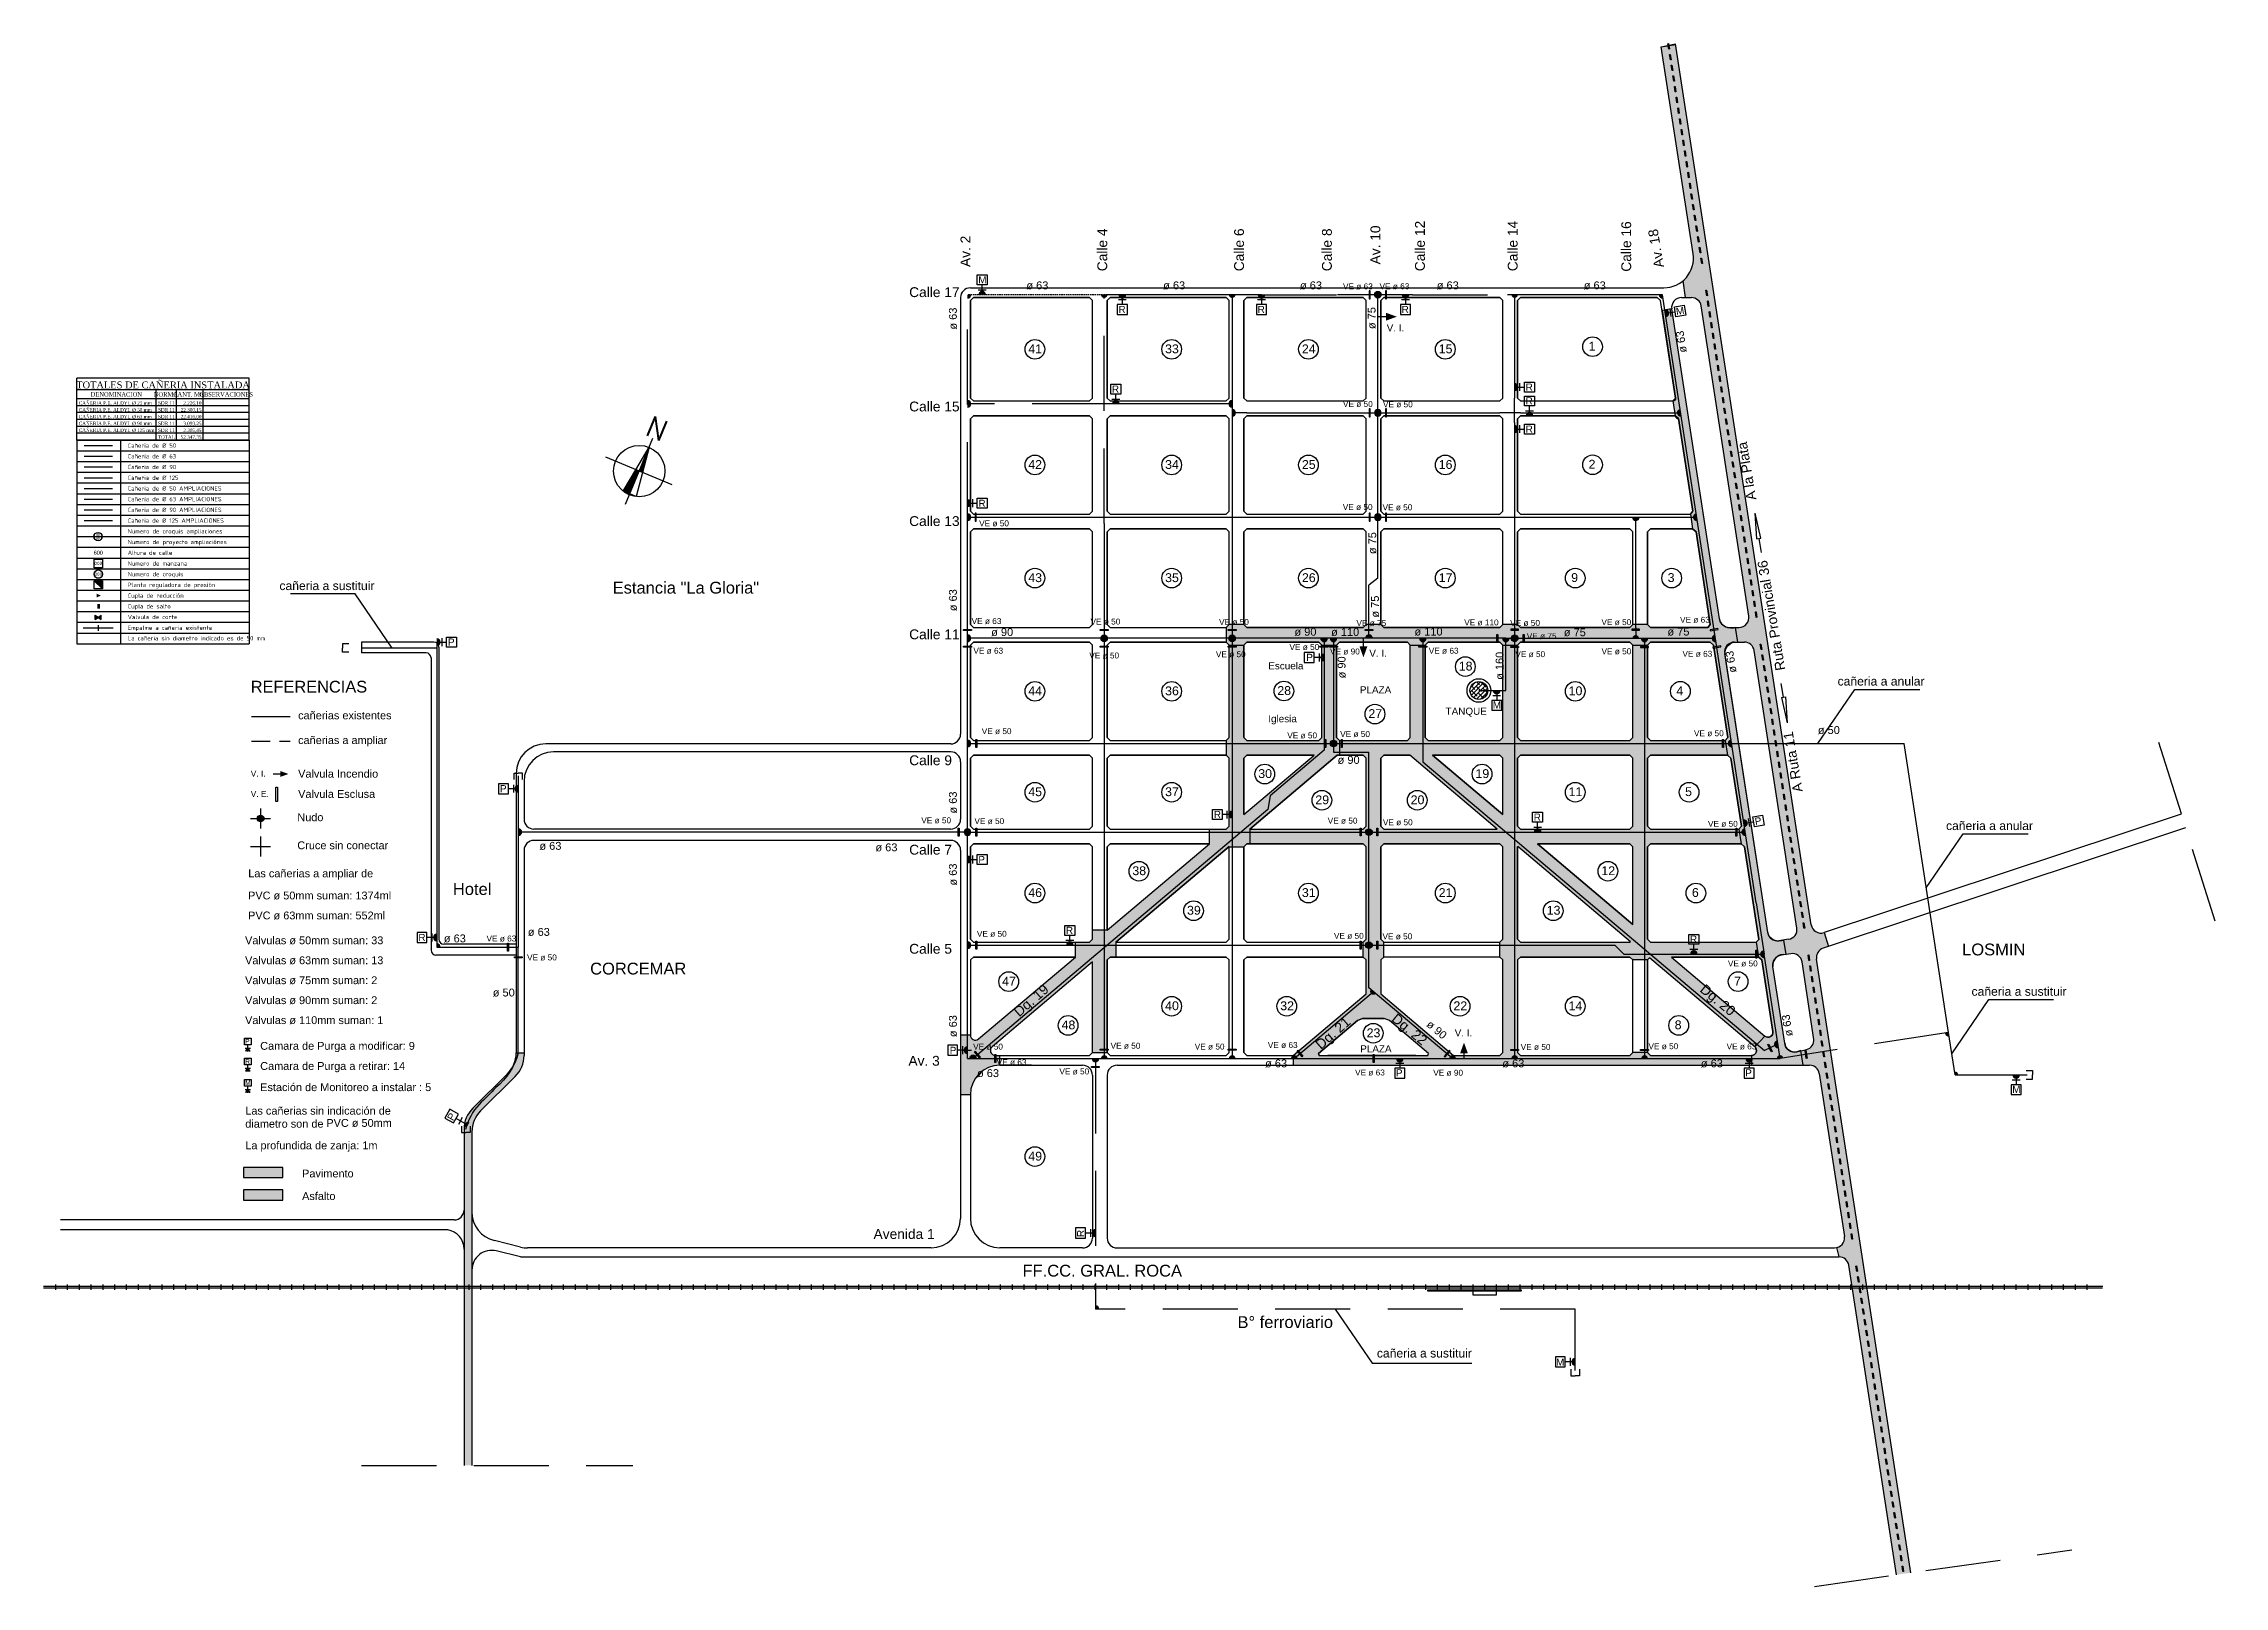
# Model space of a CAD drawing. Extents: x -48 to 13651, y -112 to 3468.
# Drawn here: x 5445 to 7661, y 759 to 2327 of the extents above; entities that cross this region are included whole.
import ezdxf
from ezdxf.enums import TextEntityAlignment as Align

# ---------------------------------------------------------------- set-up
doc = ezdxf.new("R2010")
doc.units = 0
doc.header["$LTSCALE"] = 6
doc.header["$MEASUREMENT"] = 0
for name, pattern in [('ACAD_ISO03W100', [30, 12, -18]), ('DASHED', [19.05, 12.7, -6.35]), ('HIDDEN', [0.375, 0.25, -0.125]), ('HIDDEN2', [4.7625, 3.175, -1.5875])]:
    doc.linetypes.add(name, pattern=pattern)
doc.layers.get('0').update_dxf_attribs({"linetype": 'CONTINUOUS'})
for name, color, linetype in [('01', 1, 'CONTINUOUS'), ('02', 2, 'CONTINUOUS'), ('125', 101, 'CONTINUOUS'), ('50', 41, 'CONTINUOUS'), ('63', 171, 'CONTINUOUS'), ('90', 11, 'CONTINUOUS'), ('A125', 100, 'CONTINUOUS'), ('A50', 40, 'CONTINUOUS'), ('A90', 10, 'CONTINUOUS'), ('Asfalto', 251, 'CONTINUOUS'), ('CAÑERIA SIN CROQUIS', 210, 'HIDDEN'), ('Caño 110mm', 170, 'CONTINUOUS'), ('Caño 50mm', 1, 'CONTINUOUS'), ('Caño 75mm', 2, 'CONTINUOUS'), ('Caño 75mm copy', 3, 'CONTINUOUS'), ('Caño 90mm copy', 4, 'CONTINUOUS'), ('Caño200mm', 6, 'CONTINUOUS'), ('Leyenda', 1, 'CONTINUOUS'), ('llaves', 3, 'CONTINUOUS'), ('NOMENCLATURA CAÑOS', 3, 'CONTINUOUS'), ('NUMCASA', 12, 'CONTINUOUS'), ('Pavimento', 253, 'CONTINUOUS'), ('ProyectRED sec', 150, 'ACAD_ISO03W100'), ('RED', 200, 'CONTINUOUS'), ('RED SEC', 150, 'CONTINUOUS'), ('REDUCCIONES', 13, 'CONTINUOUS'), ('ROTULO', 7, 'CONTINUOUS'), ('VALVULAS', 20, 'CONTINUOUS')]:
    doc.layers.add(name, color=color, linetype=linetype)
doc.styles.add('ABADIMTCONDE', font='isocp.shx')
doc.styles.add('DATOS', font='arial.ttf')
doc.styles.add('GEOSLAB703LTBT', font='isocp.shx', dxfattribs={"width": 0.9, "height": 8})
doc.styles.add('GOTHICE', font='GOTHICE.shx', dxfattribs={"height": 0.6})
doc.styles.add('ROMANS', font='romans.shx', dxfattribs={"width": 0.8, "height": 2.5})
doc.styles.add('TIMENR', font='times.ttf', dxfattribs={"height": 0.3})

msp = doc.modelspace()

# ---------------------------------------------------------------- texts
at = {"color": 2, "style": 'DATOS'}
for s, height, p in [('TANQUE', 7.2, (6869.557, 1644.904)), ('Calle 9', 10, (6324.538, 1593.676)), ('Calle 7', 10, (6324.538, 1502.822)), ('Calle 5', 10, (6324.538, 1402.13)), ('PLAZA', 7.2, (6782.819, 1301.911)), ('Av. 3', 10, (6323.791, 1288.318)), ('Avenida 1', 10, (6288.348, 1112.324))]:
    msp.add_text(s, height=height, dxfattribs=at).set_placement(p)
at = {"layer": '02', "color": 2, "style": 'DATOS'}
for s, height, rotation, p in [('Av. 2', 10, 90, (6386.736, 2099.879)), ('Calle 4', 10, 90, (6525.736, 2095.608)), ('Calle 6', 10, 90, (6664.736, 2095.608)), ('Calle 8', 10, 90, (6753.963, 2095.608)), ('Av. 10', 10, 90, (6803.229, 2102.52)), ('Calle 12', 10, 90, (6848.509, 2095.608)), ('Calle 14', 10, 90, (6942.736, 2095.608)), ('Calle 16', 10, 90, (7058.108, 2095.119)), ('Av. 18', 10, 99.529633, (7091.557, 2100.057)), ('ø 63', 8, 90, (6372.947, 2036.295)), ('ø 75', 8, 90, (6798.385, 2036.805)), ('M', 7.2, 8.746162, (7104.182, 2051.082)), ('ø 63', 8, 98.963639, (7114.735, 2013.46)), ('A la Plata', 10, 99.529633, (7185.374, 1863.813)), ('ø 75', 8, 90, (6799.075, 1808.153)), ('Ruta Provincial 36', 10, 99.529633, (7214.846, 1690.685)), ('ø 63', 8, 90, (6372.947, 1750.134)), ('ø 75', 8, 90, (6801.808, 1743.635)), ('ø 160', 8, 90, (6928.425, 1680.325)), ('ø 63', 8, 98.963639, (7165.221, 1688.278)), ('ø 90', 8, 90, (6767.906, 1681.904)), ('A Ruta 11', 10, 99.529633, (7232.543, 1567.137)), ('ø 63', 8, 90, (6372.947, 1544.539)), ('P', 7.2, 8.746162, (7184.303, 1532.944)), ('ø 63', 8, 90, (6372.947, 1471.388)), ('Dg. 19', 10, 41.095585, (6436.253, 1337.401)), ('Dg. 20', 10, 320.704455, (7127.147, 1364.264)), ('ø 63', 8, 90, (6372.947, 1317.35)), ('Dg. 21', 10, 41.095585, (6742.849, 1304.243)), ('Dg. 22', 10, 320.704455, (6813.837, 1334.48)), ('ø 90', 8, 319.804435, (6849.444, 1329.101)), ('ø 63', 8, 98.963639, (7222.345, 1318.744)), ('P', 7.2, 60.346593, (5860.912, 1231.813)), ('R', 7.2, 90, (6502.334, 1114.265))]:
    msp.add_text(s, height=height, rotation=rotation, dxfattribs=at).set_placement(p)
for s, height, p in [('M', 7.2, (6394.767, 2083.254)), ('ø 63', 8, (6443.592, 2077.245)), ('ø 63', 8, (6582.592, 2077.245)), ('ø 63', 8, (6721.592, 2077.245)), ('VE ø 63', 6, (6765.338, 2077.181)), ('VE ø 63', 6, (6802.462, 2077.352)), ('ø 63', 8, (6860.592, 2077.245)), ('ø 63', 8, (7009.947, 2077.245)), ('Calle 17', 10, (6324.538, 2069.339)), ('R', 7.2, (6537.156, 2053.177)), ('R', 7.2, (6678.635, 2053.177)), ('R', 7.2, (6824.91, 2053.177)), ('R', 7.2, (6530.548, 1972.254)), ('R', 7.2, (6950.928, 1974.304)), ('Calle 15', 10, (6324.538, 1953.148)), ('VE ø 50', 6, (6765.283, 1957.71)), ('VE ø 50', 6, (6805.946, 1957.366)), ('R', 7.2, (6950.806, 1960.254)), ('R', 7.2, (6950.928, 1931.62)), ('R', 7.2, (6394.928, 1856.218)), ('Calle 13', 10, (6324.538, 1836.708)), ('VE ø 50', 6, (6395.63, 1836.434)), ('VE ø 50', 6, (6765.115, 1852.993)), ('VE ø 50', 6, (6805.524, 1852.722)), ('Calle 11', 10, (6324.538, 1721.648)), ('VE ø 63', 6, (6387.993, 1737.121)), ('ø 90', 8, (6407.841, 1724.906)), ('VE ø 50', 6, (6508.827, 1736.629)), ('VE ø 50', 6, (6639.425, 1736.186)), ('ø 90', 8, (6715.998, 1725.263)), ('ø 110', 8, (6753.197, 1725.05)), ('VE ø 75', 6, (6778.974, 1735.101)), ('ø 110', 8, (6837.934, 1725.451)), ('VE ø 110', 6, (6888.497, 1735.726)), ('VE ø 50', 6, (6935.204, 1735.203)), ('ø 75', 8, (6989.701, 1724.747)), ('VE ø 50', 6, (7027.911, 1736.021)), ('ø 75', 8, (7094.952, 1725.438)), ('VE ø 63', 6, (7107.754, 1738.429)), ('P', 7.2, (5855.984, 1715.228)), ('VE ø 63', 6, (6389.786, 1706.977)), ('VE ø 50', 6, (6507.549, 1702.161)), ('VE ø 50', 6, (6636.206, 1703.437)), ('VE ø 50', 6, (6710.943, 1710.725)), ('P', 7.2, (6728.046, 1699.677)), ('VE ø 90', 6, (6752.168, 1706.224)), ('VE ø 63', 6, (6852.474, 1706.977)), ('VE ø 50', 6, (6940.447, 1703.497)), ('VE ø 75', 6, (6952.025, 1721.828)), ('VE ø 50', 6, (7027.988, 1706.393)), ('VE ø 63', 6, (7110.225, 1703.875)), ('Escuela', 7.2, (6689.388, 1691.076)), ('PLAZA', 7.2, (6782.485, 1666.705)), ('Iglesia', 7.2, (6689.388, 1637.306)), ('M', 7.2, (6917.517, 1651.276)), ('VE ø 50', 6, (6398.274, 1625.259)), ('VE ø 50', 6, (6708.702, 1620.936)), ('VE ø 50', 6, (6762.467, 1622.296)), ('VE ø 50', 6, (7121.903, 1623.14)), ('ø 50', 8, (7247.765, 1625.412)), ('ø 90', 8, (6759.859, 1595.036)), ('P', 7.2, (5908.768, 1566.257)), ('VE ø 50', 6, (6336.865, 1534.698)), ('VE ø 50', 6, (6390.831, 1533.842)), ('R', 7.2, (6634.087, 1539.938)), ('VE ø 50', 6, (6749.788, 1534.323)), ('VE ø 50', 6, (6805.842, 1532.688)), ('R', 7.2, (6959.14, 1537.254)), ('VE ø 50', 6, (7136.132, 1531.112)), ('ø 63', 8, (5948.845, 1507.725)), ('ø 63', 8, (6290.26, 1506.207)), ('P', 7.2, (6394.832, 1494.16)), ('R', 7.2, (5825.906, 1415.043)), ('ø 63', 8, (5851.729, 1413.677)), ('VE ø 63', 6, (5895.108, 1414.573)), ('ø 63', 8, (5937.072, 1420.306)), ('VE ø 50', 6, (6393.342, 1419.339)), ('R', 7.2, (6483.765, 1422.254)), ('VE ø 50', 6, (6756.102, 1417.282)), ('VE ø 50', 6, (6805.461, 1416.771)), ('R', 7.2, (7117.888, 1413.254)), ('VE ø 50', 6, (5936.288, 1395.333)), ('VE ø 50', 6, (7156.4, 1389.224)), ('ø 50', 8, (5901.442, 1358.661)), ('P', 4.86, (5649.828, 1310.618)), ('P', 7.2, (6365.736, 1300.347)), ('VE ø 50', 6, (6389.519, 1304.741)), ('VE ø 50', 6, (6529.189, 1305.626)), ('VE ø 50', 6, (6614.691, 1304.775)), ('VE ø 63', 6, (6688.944, 1306.328)), ('VE ø 50', 6, (6945.857, 1304.397)), ('VE ø 50', 6, (7075.698, 1305.117)), ('VE ø 63', 6, (7155.086, 1304.885)), ('R', 4.86, (5649.828, 1290.192)), ('VE ø 63', 6, (6413.469, 1288.872)), ('VE ø 50', 6, (6477.174, 1279.504)), ('ø 63', 8, (6686.169, 1286.702)), ('ø 63', 8, (6927.207, 1286.702)), ('ø 63', 8, (7128.962, 1286.702)), ('M', 4.86, (5649.828, 1268.61)), ('ø 63', 8, (6393.456, 1276.778)), ('VE ø 63', 6, (6777.565, 1278.428)), ('P', 7.2, (6819.1, 1277.453)), ('VE ø 90', 6, (6857.021, 1278.183)), ('P', 7.2, (7174.034, 1277.453)), ('M', 7.2, (7445.326, 1260.715)), ('M', 7.2, (6981.84, 983.548))]:
    msp.add_text(s, height=height, dxfattribs=at).set_placement(p)
at = {"layer": 'Leyenda', "style": 'DATOS'}
for s, p in [('Estancia "La Gloria"', (6023.261, 1768.052)), ('Hotel', (5860.938, 1461.848)), ('LOSMIN', (7394.384, 1400.444)), ('CORCEMAR', (6000.371, 1381.02)), ('FF.CC. GRAL. ROCA', (6439.706, 1074.069)), ('B° ferroviario', (6658.136, 1021.817))]:
    msp.add_text(s, height=12, dxfattribs=at).set_placement(p)
at = {"layer": 'NOMENCLATURA CAÑOS', "style": 'DATOS'}
for s, height, p in [('V. I.', 7.2, (6809.729, 2034.506)), ('41', 9, (6445.569, 2012.218)), ('33', 9, (6584.569, 2012.218)), ('24', 9, (6723.569, 2012.218)), ('15', 9, (6862.569, 2012.218)), ('1', 9, (7014.824, 2014.982)), ('42', 9, (6445.569, 1894.718)), ('34', 9, (6584.569, 1894.718)), ('25', 9, (6723.569, 1894.718)), ('16', 9, (6862.569, 1894.718)), ('2', 9, (7014.824, 1894.982)), ('43', 9, (6445.569, 1779.718)), ('35', 9, (6584.569, 1779.718)), ('26', 9, (6723.569, 1779.718)), ('17', 9, (6862.569, 1779.718)), ('9', 9, (6997.149, 1779.809)), ('3', 9, (7095.195, 1779.818)), ('V. I.', 7.2, (6792.072, 1703.8)), ('18', 9, (6882.936, 1689.872)), ('44', 9, (6445.569, 1664.718)), ('36', 9, (6584.569, 1664.718)), ('28', 9, (6698.578, 1665.023)), ('10', 9, (6994.569, 1664.718)), ('4', 9, (7104.041, 1664.818)), ('27', 9, (6791.111, 1641.582)), ('V. I.', 6.075, (5655.555, 1582.088)), ('30', 9, (6679.218, 1580.64)), ('19', 9, (6899.919, 1580.64)), ('V. E.', 6.075, (5655.555, 1561.517)), ('45', 9, (6445.569, 1562.218)), ('37', 9, (6584.569, 1562.218)), ('29', 9, (6737.221, 1554.027)), ('20', 9, (6834.054, 1554.027)), ('11', 9, (6994.569, 1562.218)), ('5', 9, (7112.887, 1562.318)), ('38', 9, (6551.303, 1481.95)), ('12', 9, (7027.834, 1481.95)), (' PVC ø 50mm suman: 1374ml', 7.93661, (5649.78, 1457.303)), ('46', 9, (6445.569, 1459.718)), ('31', 9, (6723.569, 1459.718)), ('21', 9, (6862.569, 1459.718)), ('6', 9, (7119.81, 1459.818)), (' PVC ø 63mm suman: 552ml', 7.93661, (5649.78, 1437.023)), ('39', 9, (6606.851, 1441.771)), ('13', 9, (6972.286, 1441.771)), ('Valvulas ø 50mm suman: 33', 7.93661, (5649.78, 1411.755)), ('Valvulas ø 63mm suman: 13', 7.93661, (5649.78, 1391.475)), ('Valvulas ø 75mm suman: 2', 7.93661, (5649.78, 1371.195)), ('47', 9, (6419.031, 1369.722)), ('7', 9, (7162.686, 1369.813)), ('Valvulas ø 90mm suman: 2', 7.93661, (5649.78, 1350.915)), ('40', 9, (6584.569, 1344.718)), ('32', 9, (6701.569, 1344.718)), ('22', 9, (6877.569, 1344.718)), ('14', 9, (6994.569, 1344.718)), ('Valvulas ø 110mm suman: 1', 7.93661, (5649.78, 1330.635)), ('48', 9, (6479.391, 1325.264)), ('8', 9, (7102.326, 1325.355)), ('23', 9, (6789.361, 1317.283)), ('V. I.', 7.2, (6878.821, 1318.126)), (' PVC ø 50mm', 7.93661, (5729.292, 1226.212)), ('49', 9, (6445.569, 1191.944))]:
    msp.add_text(s, height=height, dxfattribs=at).set_placement(p)
at = {"layer": 'NOMENCLATURA CAÑOS', "attachment_point": 1, "style": 'DATOS'}
for s, insert, char_height, width in [('cañeria a sustituir', (5684.699, 1780.43), 8.81846, 121.17281), ('\\fArial|b0|i0|c0|p34;\\C256;REFERENCIAS', (5655.555, 1679.41), 11.90492, 136.89542), ('cañeria a anular', (7267.846, 1683.429), 8.81846, 121.17281), ('{\\fArial|b0|i0|c238|p34;cañerias }existentes{\\fArial|b0|i0|c238|p34; }', (5703.692, 1648.277), 7.93661, 163.61309), ('{\\fArial|b0|i0|c238|p34;cañerias }a ampliar {\\fArial|b0|i0|c238|p34; }', (5703.692, 1623.085), 7.93661, 163.61309), ('{\\fArial|b0|i0|c0|p34;\\C256;Valvula Incendio}', (5703.692, 1589), 7.93661, 91.26361), ('Valvula Esclusa', (5703.692, 1568.429), 7.93661, 91.26361), ('Nudo ', (5702.866, 1544.723), 7.9366, 109.05553), ('cañeria a anular', (7378.027, 1536.593), 8.81846, 121.17281), ('{\\fArial|b0|i0|c0|p34;\\C256;Cruce sin conectar}', (5702.866, 1516.246), 7.93661, 109.05553), ('{\\fArial|b0|i0|c0|p34;\\C256;Cruce sin conectar}', (5702.866, 1516.246), 7.93661, 109.05553), ('{\\fArial|b0|i0|c238|p34;Las cañerias }a ampliar {\\fArial|b0|i0|c238|p34;de} {\\fArial|b0|i0|c238|p34; }', (5653.017, 1487.719), 7.936611, 163.61309), ('cañeria a sustituir', (7403.93, 1368.224), 8.81846, 121.17281), ('Camara de Purga a modificar: 9{\\fArial|b0|i0|c238|p34; }', (5665.14, 1312.452), 7.93661, 182.06043), ('Camara de Purga a retirar: 14 {\\fArial|b0|i0|c238|p34; }', (5665.14, 1292.026), 7.93661, 175.60383), ('Estación de Monitoreo a instalar : 5{\\fArial|b0|i0|c238|p34; }', (5665.14, 1270.444), 7.93661, 200.50773), ('{\\fArial|b0|i0|c238|p34;Las cañerias sin indicación de diametro son de} {\\fArial|b0|i0|c238|p34; }', (5649.988, 1246.545), 7.93661, 163.61309), ('La profundida de zanja: 1m', (5649.989, 1211.331), 7.93661, 170.36977), ('Pavimento', (5707.724, 1182.765), 7.9366, 170.36977), ('Asfalto', (5707.724, 1159.841), 7.9366, 170.36977), ('cañeria a sustituir', (6799.737, 1000.653), 8.81846, 121.17281)]:
    msp.add_mtext(s, dxfattribs=dict(at, insert=insert, char_height=char_height, width=width))
at = {"layer": 'NUMCASA', "style": 'GOTHICE'}
msp.add_text('600', height=4, dxfattribs=at).set_placement((5500.656, 1809.587), align=Align.MIDDLE)
at = {"layer": 'ROTULO', "color": 12, "linetype": 'Continuous', "style": 'TIMENR'}
msp.add_text('TOTALES DE CAÑERIA INSTALADA', height=7, dxfattribs=at).set_placement((5566.471, 1980.985), align=Align.MIDDLE)
at = {"layer": 'ROTULO', "color": 12, "linetype": 'Continuous', "style": 'TIMENR', "width": 0.8}
for s, p in [('DENOMINACION', (5518.971, 1970.485)), ('NORMA', (5569.32, 1970.485)), ('CANT. Mts.', (5593.32, 1970.485)), ('OBSERVACIONES', (5630.471, 1970.485))]:
    msp.add_text(s, height=4.5, dxfattribs=at).set_placement(p, align=Align.MIDDLE)
at = {"layer": 'ROTULO', "color": 12, "linetype": 'Continuous', "style": 'TIMENR', "width": 0.9}
for s, p in [('CAÑERIA P.E. ALDYL Ø 25 mm', (5480.756, 1958.901)), ('CAÑERIA P.E. ALDYL Ø 50 mm', (5480.756, 1951.985)), ('CAÑERIA P.E. ALDYL Ø 63 mm', (5480.756, 1945.07)), ('CAÑERIA P.E. ALDYL Ø 90 mm', (5480.756, 1938.155)), ('CAÑERIA P.E. ALDYL Ø 125 mm', (5480.756, 1931.24))]:
    msp.add_text(s, height=3.5, dxfattribs=at).set_placement(p, align=Align.BOTTOM_LEFT)
for s, p in [('SDR 11', (5569.775, 1958.901)), ('SDR 11', (5569.775, 1951.985)), ('TOTAL', (5569.775, 1924.324)), ('SDR 11', (5569.775, 1945.07)), ('SDR 11', (5569.775, 1938.155)), ('SDR 11', (5569.775, 1931.24))]:
    msp.add_text(s, height=3.5, dxfattribs=at).set_placement(p, align=Align.BOTTOM_CENTER)
for s, p in [('22.300,15', (5605.511, 1951.985)), ('2.226,10', (5605.511, 1958.901)), ('22.416,00', (5605.511, 1945.07)), ('52.347,35', (5605.511, 1924.324)), ('2.305,45', (5605.511, 1931.24)), ('3.099,25', (5605.511, 1938.155))]:
    msp.add_text(s, height=3.5, dxfattribs=at).set_placement(p, align=Align.BOTTOM_RIGHT)
at = {"layer": 'ROTULO', "color": 4, "linetype": 'HIDDEN2', "ltscale": 0.1, "style": 'ABADIMTCONDE'}
for s, p in [('Cañeria de Ø 50', (5530.577, 1918.476)), ('Cañeria de Ø 63', (5530.577, 1907.587)), ('Cañeria de Ø 90', (5530.577, 1896.698)), ('Cañeria de Ø 125', (5530.577, 1885.809)), ('Cañeria de Ø 50 AMPLIACIONES', (5530.577, 1874.92)), ('Cañeria de Ø 63 AMPLIACIONES', (5530.577, 1864.031)), ('Cañeria de Ø 90 AMPLIACIONES', (5530.577, 1853.142)), ('Cañeria de Ø 125 AMPLIACIONES', (5530.577, 1842.253)), ('Numero de croquis ampliaciones', (5530.577, 1831.364)), ('Numero de proyecto ampliaciónes', (5530.577, 1820.476)), ('Altura de calle', (5530.577, 1809.587)), ('Numero de manzana', (5530.577, 1798.698)), ('Numero de croquis', (5530.577, 1787.809)), ('Planta reguladora de presión       ', (5530.577, 1776.92)), ('Cupla de reducción ', (5530.577, 1766.031)), ('Cupla de salto', (5530.577, 1755.142)), ('Valvula de corte', (5530.577, 1744.253)), ('Empalme a cañeria existente', (5530.577, 1733.364)), ('La cañeria sin diametro indicado es de 50 mm', (5530.577, 1722.725))]:
    msp.add_text(s, height=4.35556, dxfattribs=at).set_placement(p, align=Align.MIDDLE_LEFT)
at = {"layer": 'ROTULO', "style": 'GEOSLAB703LTBT'}
for height, p in [(3.4023, (5500.389, 1827.701)), (3.4023, (5500.389, 1824.236)), (3.4604, (5500.656, 1798.698)), (3.4023, (5500.656, 1787.809))]:
    msp.add_text('000', height=height, dxfattribs=at).set_placement(p, align=Align.MIDDLE)

# ---------------------------------------------------------------- blocks, each defined once
blk = doc.blocks.new('VALV')
at = {"layer": 'VALVULAS'}
h = blk.add_hatch(color=256, dxfattribs=at)
h.paths.add_polyline_path([(-2.5, 3.4), (0, 0), (2.5, 3.4)])
h.paths.add_polyline_path([(0, 0), (-2.5, -3.4), (2.5, -3.4)])
for p, q in [((-2.5, 3.4), (2.5, 3.4)), ((-2.5, 3.4), (2.5, -3.4)), ((2.5, 3.4), (-2.5, -3.4)), ((-2.5, -3.4), (2.5, -3.4))]:
    blk.add_line(p, q, dxfattribs=at)
blk = doc.blocks.new('CUPLASALTO')
at = {"layer": 'CAÑERIA SIN CROQUIS', "color": 13, "ltscale": 0.1}
for p, q in [((-2.2, 1.2), (2.2, 1.2)), ((-2.2, 0), (2.2, 0))]:
    blk.add_line(p, q, dxfattribs=at)
blk = doc.blocks.new('CUPLARED')
at = {"layer": 'REDUCCIONES'}
blk.add_lwpolyline([(4, 0, 0, 3.5, 0), (0, 0, 3.5, 3.5, 0)], format="xyseb", dxfattribs=at)
blk = doc.blocks.new('*X1875')
at = {"color": 0}
for p, q in [((5.704, 3.088), (5.763, 3.147)), ((5.704, 3.017), (5.825, 3.138)), ((5.971, 2.868), (5.704, 3.135)), ((5.704, 2.946), (5.887, 3.129)), ((5.704, 2.876), (5.949, 3.121)), ((5.9, 2.868), (5.704, 3.064)), ((5.829, 2.868), (5.704, 2.993)), ((5.758, 2.868), (5.704, 2.923)), ((6.041, 2.868), (5.763, 3.147)), ((5.767, 2.868), (6.011, 3.112)), ((5.838, 2.868), (6.073, 3.103)), ((6.112, 2.868), (5.845, 3.135)), ((5.909, 2.868), (6.135, 3.094)), ((6.183, 2.868), (5.927, 3.124)), ((5.98, 2.868), (6.197, 3.086)), ((6.253, 2.868), (6.01, 3.112)), ((6.05, 2.868), (6.259, 3.077)), ((6.324, 2.868), (6.092, 3.101)), ((6.121, 2.868), (6.321, 3.068)), ((6.395, 2.868), (6.174, 3.089)), ((6.192, 2.868), (6.383, 3.06)), ((6.466, 2.868), (6.256, 3.078)), ((6.262, 2.868), (6.445, 3.051)), ((6.333, 2.868), (6.507, 3.042)), ((6.536, 2.868), (6.338, 3.066)), ((6.404, 2.868), (6.569, 3.034)), ((6.607, 2.868), (6.421, 3.055)), ((6.474, 2.868), (6.631, 3.025)), ((6.678, 2.868), (6.503, 3.043)), ((6.545, 2.868), (6.693, 3.016)), ((6.709, 2.908), (6.585, 3.032)), ((6.616, 2.868), (6.709, 2.961)), ((6.709, 2.979), (6.667, 3.02)), ((6.687, 2.868), (6.709, 2.89)), ((6.709, 2.82), (6.757, 2.868)), ((6.709, 2.749), (6.828, 2.868)), ((6.81, 2.736), (6.709, 2.837)), ((6.748, 2.728), (6.709, 2.767)), ((6.872, 2.745), (6.748, 2.868)), ((6.76, 2.729), (6.899, 2.868)), ((6.934, 2.754), (6.819, 2.868)), ((6.842, 2.741), (6.969, 2.868)), ((6.996, 2.762), (6.89, 2.868)), ((6.924, 2.752), (7.04, 2.868)), ((7.058, 2.771), (6.961, 2.868)), ((7.006, 2.764), (7.111, 2.868)), ((7.12, 2.78), (7.031, 2.868)), ((7.089, 2.775), (7.182, 2.868)), ((7.182, 2.788), (7.102, 2.868)), ((7.171, 2.787), (7.252, 2.868)), ((7.244, 2.797), (7.173, 2.868)), ((7.306, 2.806), (7.243, 2.868)), ((7.253, 2.798), (7.323, 2.868)), ((7.368, 2.814), (7.314, 2.868)), ((7.335, 2.81), (7.394, 2.868)), ((7.43, 2.823), (7.385, 2.868)), ((7.417, 2.821), (7.464, 2.868)), ((7.492, 2.832), (7.456, 2.868)), ((7.5, 2.833), (7.535, 2.868)), ((7.554, 2.84), (7.526, 2.868)), ((7.582, 2.844), (7.606, 2.868)), ((7.616, 2.849), (7.597, 2.868)), ((7.664, 2.856), (7.677, 2.868)), ((7.678, 2.858), (7.668, 2.868)), ((7.74, 2.866), (7.738, 2.868)), ((7.746, 2.867), (7.747, 2.868))]:
    blk.add_line(p, q, dxfattribs=at)
blk = doc.blocks.new('SBPLN087')
for p, q in [((0, -1.45), (0, 1.462)), ((-1.45, 0), (1.45, 0)), ((-0.978, 0), (0, 0)), ((0, 0), (0, 0.146)), ((0, 0), (1.045, 0)), ((0, -0.146), (0, 0))]:
    blk.add_line(p, q)
for points in [[(-1.005, 0.287), (0, 0.146)], [(-1.005, 0), (-1.005, 0.287)], [(0, -0.146), (-1.005, -0.287), (-1.005, 0)], [(0, 0.146), (1.045, 0)], [(1.045, 0), (0, -0.146)]]:
    blk.add_lwpolyline(points)
blk.add_circle((0, 0), 1.045)
at = {"color": 40}
blk.add_blockref('*X1875', (-6.709, -2.868), dxfattribs=at)
at = {"style": 'ROMANS'}
blk.add_text('N', height=0.85, rotation=270, dxfattribs=at).set_placement((1.45, 0), align=Align.CENTER)

# ---------------------------------------------------------------- hatches: boundary and pattern name
h = msp.add_hatch()
h.set_pattern_fill('ANSI38', color=2, angle=180, style=0)
h.set_pattern_definition([(225, (8346.3462, 2006.3162), (2.245064, -2.245064), []), (315, (8346.3462, 2006.3162), (6.735192, -2.245064), [7.9375, -4.7625])])
h.paths.add_polyline_path([(6894.359, 1669.581, 1), (6912.383, 1669.581, 1)])
at = {"layer": 'Asfalto', "linetype": 'DASHED'}
h = msp.add_hatch(color=256, dxfattribs=at)
h.paths.add_polyline_path([(7103.449, 2325.985), (7096.424, 2324.905), (7096.958, 2321.438), (7096.278, 2321.334), (7095.745, 2324.8), (7088.693, 2323.715), (7121.062, 2113.319, -0.26059104), (7110.823, 2085.885), (7113.419, 2068.758), (7119.338, 2068.758, -0.37017831), (7129.222, 2060.278), (7177.683, 1745.278, -0.45966403), (7167.8, 1733.758), (7164.439, 1733.758, -0.00522729), (7164.203, 1733.661), (7166.462, 1718.758), (7173.184, 1718.758, -0.37017831), (7183.068, 1710.278), (7197.61, 1615.758), (7204.828, 1615.758), (7204.389, 1618.616), (7205.068, 1618.721), (7205.524, 1615.758), (7212.715, 1615.758)])
h.paths.add_polyline_path([(7133.991, 2076.2), (7134.671, 2076.304), (7135.509, 2070.857), (7134.829, 2070.752)], flags=16)
h.paths.add_polyline_path([(7129.801, 2103.437), (7128.963, 2108.884), (7129.642, 2108.989), (7130.48, 2103.541)], flags=16)
h.paths.add_polyline_path([(7135.667, 2065.305), (7136.347, 2065.409), (7137.185, 2059.962), (7136.505, 2059.858)], flags=16)
h.paths.add_polyline_path([(7128.125, 2114.332), (7127.287, 2119.779), (7127.966, 2119.884), (7128.804, 2114.436)], flags=16)
h.paths.add_polyline_path([(7137.343, 2054.41), (7138.023, 2054.515), (7138.861, 2049.067), (7138.182, 2048.963)], flags=16)
h.paths.add_polyline_path([(7126.449, 2125.227), (7125.611, 2130.674), (7126.29, 2130.779), (7127.128, 2125.331)], flags=16)
h.paths.add_polyline_path([(7139.02, 2043.515), (7139.699, 2043.62), (7140.537, 2038.172), (7139.858, 2038.068)], flags=16)
h.paths.add_polyline_path([(7124.772, 2136.121), (7123.934, 2141.569), (7124.614, 2141.673), (7125.452, 2136.226)], flags=16)
h.paths.add_polyline_path([(7140.696, 2032.62), (7141.375, 2032.725), (7142.213, 2027.278), (7141.534, 2027.173)], flags=16)
h.paths.add_polyline_path([(7123.096, 2147.016), (7122.258, 2152.464), (7122.938, 2152.568), (7123.776, 2147.121)], flags=16)
h.paths.add_polyline_path([(7142.372, 2021.726), (7143.051, 2021.83), (7143.889, 2016.383), (7143.21, 2016.278)], flags=16)
h.paths.add_polyline_path([(7121.42, 2157.911), (7120.582, 2163.359), (7121.262, 2163.463), (7122.1, 2158.016)], flags=16)
h.paths.add_polyline_path([(7144.048, 2010.831), (7144.727, 2010.935), (7145.566, 2005.488), (7144.886, 2005.383)], flags=16)
h.paths.add_polyline_path([(7119.744, 2168.806), (7118.906, 2174.253), (7119.586, 2174.358), (7120.424, 2168.91)], flags=16)
h.paths.add_polyline_path([(7145.724, 1999.936), (7146.404, 2000.04), (7147.242, 1994.593), (7146.562, 1994.488)], flags=16)
h.paths.add_polyline_path([(7118.068, 2179.701), (7117.23, 2185.148), (7117.909, 2185.253), (7118.747, 2179.805)], flags=16)
h.paths.add_polyline_path([(7147.4, 1989.041), (7148.08, 1989.146), (7148.918, 1983.698), (7148.238, 1983.594)], flags=16)
h.paths.add_polyline_path([(7116.392, 2190.596), (7115.554, 2196.043), (7116.233, 2196.148), (7117.071, 2190.7)], flags=16)
h.paths.add_polyline_path([(7149.076, 1978.146), (7149.756, 1978.251), (7150.594, 1972.803), (7149.914, 1972.699)], flags=16)
h.paths.add_polyline_path([(7114.716, 2201.49), (7113.878, 2206.938), (7114.557, 2207.042), (7115.395, 2201.595)], flags=16)
h.paths.add_polyline_path([(7150.752, 1967.251), (7151.432, 1967.356), (7152.27, 1961.908), (7151.591, 1961.804)], flags=16)
h.paths.add_polyline_path([(7113.04, 2212.385), (7112.202, 2217.833), (7112.881, 2217.937), (7113.719, 2212.49)], flags=16)
h.paths.add_polyline_path([(7152.429, 1956.357), (7153.108, 1956.461), (7153.946, 1951.014), (7153.267, 1950.909)], flags=16)
h.paths.add_polyline_path([(7111.363, 2223.28), (7110.525, 2228.728), (7111.205, 2228.832), (7112.043, 2223.385)], flags=16)
h.paths.add_polyline_path([(7154.105, 1945.462), (7154.784, 1945.566), (7155.622, 1940.119), (7154.943, 1940.014)], flags=16)
h.paths.add_polyline_path([(7109.687, 2234.175), (7108.849, 2239.622), (7109.529, 2239.727), (7110.367, 2234.28)], flags=16)
h.paths.add_polyline_path([(7155.781, 1934.567), (7156.46, 1934.671), (7157.298, 1929.224), (7156.619, 1929.119)], flags=16)
h.paths.add_polyline_path([(7108.011, 2245.07), (7107.173, 2250.517), (7107.853, 2250.622), (7108.691, 2245.174)], flags=16)
h.paths.add_polyline_path([(7157.457, 1923.672), (7158.137, 1923.777), (7158.975, 1918.329), (7158.295, 1918.225)], flags=16)
h.paths.add_polyline_path([(7106.335, 2255.965), (7105.497, 2261.412), (7106.177, 2261.517), (7107.015, 2256.069)], flags=16)
h.paths.add_polyline_path([(7159.133, 1912.777), (7159.813, 1912.882), (7160.651, 1907.434), (7159.971, 1907.33)], flags=16)
h.paths.add_polyline_path([(7104.659, 2266.859), (7103.821, 2272.307), (7104.5, 2272.411), (7105.338, 2266.964)], flags=16)
h.paths.add_polyline_path([(7160.809, 1901.882), (7161.489, 1901.987), (7162.327, 1896.539), (7161.647, 1896.435)], flags=16)
h.paths.add_polyline_path([(7102.983, 2277.754), (7102.145, 2283.202), (7102.824, 2283.306), (7103.662, 2277.859)], flags=16)
h.paths.add_polyline_path([(7162.485, 1890.987), (7163.165, 1891.092), (7164.003, 1885.645), (7163.323, 1885.54)], flags=16)
h.paths.add_polyline_path([(7101.307, 2288.649), (7100.469, 2294.097), (7101.148, 2294.201), (7101.986, 2288.754)], flags=16)
h.paths.add_polyline_path([(7164.162, 1880.093), (7164.841, 1880.197), (7165.679, 1874.75), (7165, 1874.645)], flags=16)
h.paths.add_polyline_path([(7099.631, 2299.544), (7098.792, 2304.991), (7099.472, 2305.096), (7100.31, 2299.649)], flags=16)
h.paths.add_polyline_path([(7165.838, 1869.198), (7166.517, 1869.302), (7167.355, 1863.855), (7166.676, 1863.75)], flags=16)
h.paths.add_polyline_path([(7097.954, 2310.439), (7097.116, 2315.886), (7097.796, 2315.991), (7098.634, 2310.543)], flags=16)
h.paths.add_polyline_path([(7167.514, 1858.303), (7168.193, 1858.407), (7169.031, 1852.96), (7168.352, 1852.856)], flags=16)
h.paths.add_polyline_path([(7169.19, 1847.408), (7169.869, 1847.513), (7170.707, 1842.065), (7170.028, 1841.961)], flags=16)
h.paths.add_polyline_path([(7170.866, 1836.513), (7171.546, 1836.618), (7172.384, 1831.17), (7171.704, 1831.066)], flags=16)
h.paths.add_polyline_path([(7172.542, 1825.618), (7173.222, 1825.723), (7174.06, 1820.276), (7173.38, 1820.171)], flags=16)
h.paths.add_polyline_path([(7174.218, 1814.724), (7174.898, 1814.828), (7175.736, 1809.381), (7175.056, 1809.276)], flags=16)
h.paths.add_polyline_path([(7175.894, 1803.829), (7176.574, 1803.933), (7177.412, 1798.486), (7176.732, 1798.381)], flags=16)
h.paths.add_polyline_path([(7177.571, 1792.934), (7178.25, 1793.038), (7179.088, 1787.591), (7178.409, 1787.486)], flags=16)
h.paths.add_polyline_path([(7179.247, 1782.039), (7179.926, 1782.144), (7180.764, 1776.696), (7180.085, 1776.592)], flags=16)
h.paths.add_polyline_path([(7180.923, 1771.144), (7181.602, 1771.249), (7182.44, 1765.801), (7181.761, 1765.697)], flags=16)
h.paths.add_polyline_path([(7182.599, 1760.249), (7183.278, 1760.354), (7184.117, 1754.907), (7183.437, 1754.802)], flags=16)
h.paths.add_polyline_path([(7184.275, 1749.355), (7184.955, 1749.459), (7185.793, 1744.012), (7185.113, 1743.907)], flags=16)
h.paths.add_polyline_path([(7189.303, 1716.67), (7189.983, 1716.775), (7190.821, 1711.327), (7190.142, 1711.223)], flags=16)
h.paths.add_polyline_path([(7190.98, 1705.775), (7191.659, 1705.88), (7192.497, 1700.432), (7191.818, 1700.328)], flags=16)
h.paths.add_polyline_path([(7192.656, 1694.88), (7193.335, 1694.985), (7194.173, 1689.537), (7193.494, 1689.433)], flags=16)
h.paths.add_polyline_path([(7194.332, 1683.986), (7195.011, 1684.09), (7195.849, 1678.643), (7195.17, 1678.538)], flags=16)
h.paths.add_polyline_path([(7196.008, 1673.091), (7196.687, 1673.195), (7197.526, 1667.748), (7196.846, 1667.643)], flags=16)
h.paths.add_polyline_path([(7197.684, 1662.196), (7198.364, 1662.3), (7199.202, 1656.853), (7198.522, 1656.748)], flags=16)
h.paths.add_polyline_path([(7199.36, 1651.301), (7200.04, 1651.406), (7200.878, 1645.958), (7200.198, 1645.854)], flags=16)
h.paths.add_polyline_path([(7201.036, 1640.406), (7201.716, 1640.511), (7202.554, 1635.063), (7201.874, 1634.959)], flags=16)
h.paths.add_polyline_path([(7202.713, 1629.511), (7203.392, 1629.616), (7204.23, 1624.168), (7203.551, 1624.064)], flags=16)
h = msp.add_hatch(color=256, dxfattribs=at)
h.paths.add_polyline_path([(7254.09, 1423.572, -0.46428848), (7241.056, 1431.542), (7212.715, 1615.758), (7205.524, 1615.758), (7205.906, 1613.274), (7205.227, 1613.169), (7204.828, 1615.758), (7197.61, 1615.758), (7226.464, 1428.203, -0.41421356), (7218.101, 1416.799), (7213.159, 1416.038), (7215.446, 1401.39), (7220.355, 1402.146, -0.41421356), (7231.76, 1393.782), (7243.875, 1315.03, -0.35925036), (7236.219, 1304.863), (7230.507, 1303.492), (7231.182, 1299.108), (7235.355, 1299.75), (7234.745, 1303.712), (7235.734, 1303.864), (7236.343, 1299.902), (7253.027, 1302.469), (7252.996, 1302.666), (7253.676, 1302.771), (7253.706, 1302.573), (7260.731, 1303.654), (7246.427, 1396.63, -0.36585108), (7253.16, 1407.641), (7258.762, 1409.501)])
h.paths.add_polyline_path([(7238.591, 1400.824), (7239.429, 1395.377), (7238.749, 1395.272), (7237.911, 1400.72)], flags=16)
h.paths.add_polyline_path([(7234.4, 1428.061), (7233.721, 1427.957), (7232.883, 1433.404), (7233.562, 1433.509)], flags=16)
h.paths.add_polyline_path([(7240.267, 1389.929), (7241.105, 1384.482), (7240.425, 1384.377), (7239.587, 1389.825)], flags=16)
h.paths.add_polyline_path([(7232.724, 1438.956), (7232.045, 1438.852), (7231.207, 1444.299), (7231.886, 1444.404)], flags=16)
h.paths.add_polyline_path([(7241.943, 1379.034), (7242.781, 1373.587), (7242.102, 1373.483), (7241.263, 1378.93)], flags=16)
h.paths.add_polyline_path([(7231.048, 1449.851), (7230.369, 1449.746), (7229.531, 1455.194), (7230.21, 1455.298)], flags=16)
h.paths.add_polyline_path([(7243.619, 1368.14), (7244.457, 1362.692), (7243.778, 1362.588), (7242.94, 1368.035)], flags=16)
h.paths.add_polyline_path([(7229.372, 1460.746), (7228.693, 1460.641), (7227.854, 1466.089), (7228.534, 1466.193)], flags=16)
h.paths.add_polyline_path([(7245.295, 1357.245), (7246.133, 1351.797), (7245.454, 1351.693), (7244.616, 1357.14)], flags=16)
h.paths.add_polyline_path([(7227.696, 1471.641), (7227.016, 1471.536), (7226.178, 1476.984), (7226.858, 1477.088)], flags=16)
h.paths.add_polyline_path([(7246.971, 1346.35), (7247.809, 1340.903), (7247.13, 1340.798), (7246.292, 1346.245)], flags=16)
h.paths.add_polyline_path([(7226.02, 1482.535), (7225.34, 1482.431), (7224.502, 1487.878), (7225.182, 1487.983)], flags=16)
h.paths.add_polyline_path([(7248.648, 1335.455), (7249.486, 1330.008), (7248.806, 1329.903), (7247.968, 1335.351)], flags=16)
h.paths.add_polyline_path([(7224.344, 1493.43), (7223.664, 1493.326), (7222.826, 1498.773), (7223.506, 1498.878)], flags=16)
h.paths.add_polyline_path([(7250.324, 1324.56), (7251.162, 1319.113), (7250.482, 1319.008), (7249.644, 1324.456)], flags=16)
h.paths.add_polyline_path([(7222.667, 1504.325), (7221.988, 1504.221), (7221.15, 1509.668), (7221.829, 1509.773)], flags=16)
h.paths.add_polyline_path([(7252, 1313.665), (7252.838, 1308.218), (7252.158, 1308.113), (7251.32, 1313.561)], flags=16)
h.paths.add_polyline_path([(7220.991, 1515.22), (7220.312, 1515.115), (7219.474, 1520.563), (7220.153, 1520.667)], flags=16)
h.paths.add_polyline_path([(7219.315, 1526.115), (7218.636, 1526.01), (7217.798, 1531.458), (7218.477, 1531.562)], flags=16)
h.paths.add_polyline_path([(7217.639, 1537.01), (7216.96, 1536.905), (7216.122, 1542.353), (7216.801, 1542.457)], flags=16)
h.paths.add_polyline_path([(7215.963, 1547.905), (7215.283, 1547.8), (7214.445, 1553.247), (7215.125, 1553.352)], flags=16)
h.paths.add_polyline_path([(7214.287, 1558.799), (7213.607, 1558.695), (7212.769, 1564.142), (7213.449, 1564.247)], flags=16)
h.paths.add_polyline_path([(7212.611, 1569.694), (7211.931, 1569.59), (7211.093, 1575.037), (7211.773, 1575.142)], flags=16)
h.paths.add_polyline_path([(7210.935, 1580.589), (7210.255, 1580.485), (7209.417, 1585.932), (7210.097, 1586.036)], flags=16)
h.paths.add_polyline_path([(7209.258, 1591.484), (7208.579, 1591.379), (7207.741, 1596.827), (7208.42, 1596.931)], flags=16)
h.paths.add_polyline_path([(7207.582, 1602.379), (7206.903, 1602.274), (7206.065, 1607.722), (7206.744, 1607.826)], flags=16)
h = msp.add_hatch(color=256, dxfattribs=at)
h.paths.add_polyline_path([(7260.731, 1303.654), (7253.706, 1302.573), (7254.514, 1297.323), (7253.834, 1297.219), (7253.027, 1302.469), (7236.343, 1299.902), (7236.953, 1295.94), (7235.964, 1295.788), (7235.355, 1299.75), (7231.182, 1299.108), (7232.774, 1288.758), (7239.374, 1288.758, -0.37016876), (7249.258, 1280.278), (7274.732, 1114.73, -0.39174324), (7267.128, 1103.473), (7269.342, 1094.019, -0.37017091), (7279.226, 1085.54), (7282.507, 1064.214), (7297.568, 1064.214)])
h.paths.add_polyline_path([(7282.329, 1112.006), (7281.491, 1117.454), (7282.17, 1117.558), (7283.008, 1112.111)], flags=16)
h.paths.add_polyline_path([(7286.519, 1084.769), (7287.198, 1084.874), (7288.037, 1079.426), (7287.357, 1079.322)], flags=16)
h.paths.add_polyline_path([(7280.653, 1122.901), (7279.814, 1128.349), (7280.494, 1128.453), (7281.332, 1123.006)], flags=16)
h.paths.add_polyline_path([(7288.195, 1073.874), (7288.875, 1073.979), (7289.713, 1068.532), (7289.033, 1068.427)], flags=16)
h.paths.add_polyline_path([(7278.976, 1133.796), (7278.138, 1139.243), (7278.818, 1139.348), (7279.656, 1133.901)], flags=16)
h.paths.add_polyline_path([(7277.3, 1144.691), (7276.462, 1150.138), (7277.142, 1150.243), (7277.98, 1144.795)], flags=16)
h.paths.add_polyline_path([(7275.624, 1155.586), (7274.786, 1161.033), (7275.466, 1161.138), (7276.304, 1155.69)], flags=16)
h.paths.add_polyline_path([(7273.948, 1166.481), (7273.11, 1171.928), (7273.789, 1172.033), (7274.628, 1166.585)], flags=16)
h.paths.add_polyline_path([(7272.272, 1177.375), (7271.434, 1182.823), (7272.113, 1182.927), (7272.951, 1177.48)], flags=16)
h.paths.add_polyline_path([(7270.596, 1188.27), (7269.758, 1193.718), (7270.437, 1193.822), (7271.275, 1188.375)], flags=16)
h.paths.add_polyline_path([(7268.92, 1199.165), (7268.082, 1204.613), (7268.761, 1204.717), (7269.599, 1199.27)], flags=16)
h.paths.add_polyline_path([(7267.243, 1210.06), (7266.405, 1215.507), (7267.085, 1215.612), (7267.923, 1210.164)], flags=16)
h.paths.add_polyline_path([(7265.567, 1220.955), (7264.729, 1226.402), (7265.409, 1226.507), (7266.247, 1221.059)], flags=16)
h.paths.add_polyline_path([(7263.891, 1231.85), (7263.053, 1237.297), (7263.733, 1237.402), (7264.571, 1231.954)], flags=16)
h.paths.add_polyline_path([(7262.215, 1242.744), (7261.377, 1248.192), (7262.057, 1248.296), (7262.895, 1242.849)], flags=16)
h.paths.add_polyline_path([(7260.539, 1253.639), (7259.701, 1259.087), (7260.38, 1259.191), (7261.218, 1253.744)], flags=16)
h.paths.add_polyline_path([(7258.863, 1264.534), (7258.025, 1269.982), (7258.704, 1270.086), (7259.542, 1264.639)], flags=16)
h.paths.add_polyline_path([(7257.187, 1275.429), (7256.349, 1280.876), (7257.028, 1280.981), (7257.866, 1275.534)], flags=16)
h.paths.add_polyline_path([(7255.511, 1286.324), (7254.673, 1291.771), (7255.352, 1291.876), (7256.19, 1286.428)], flags=16)
msp.add_hatch(color=256, dxfattribs=at).paths.add_polyline_path([(5688.301, 1162.127), (5648.321, 1162.127), (5648.321, 1151.65), (5688.301, 1151.65)])
h = msp.add_hatch(color=256, dxfattribs=at)
h.paths.add_polyline_path([(7297.799, 1062.714), (7290.608, 1062.714), (7291.389, 1057.637), (7290.709, 1057.532), (7289.912, 1062.714), (7282.738, 1062.714), (7327.617, 771.052), (7342.349, 773.136)])
h.paths.add_polyline_path([(7308.15, 948.688), (7307.471, 948.584), (7306.633, 954.031), (7307.312, 954.136)], flags=16)
h.paths.add_polyline_path([(7308.988, 943.241), (7309.826, 937.793), (7309.147, 937.689), (7308.309, 943.136)], flags=16)
h.paths.add_polyline_path([(7306.474, 959.583), (7305.794, 959.479), (7304.956, 964.926), (7305.636, 965.031)], flags=16)
h.paths.add_polyline_path([(7310.664, 932.346), (7311.502, 926.899), (7310.823, 926.794), (7309.985, 932.241)], flags=16)
h.paths.add_polyline_path([(7304.798, 970.478), (7304.118, 970.373), (7303.28, 975.821), (7303.96, 975.925)], flags=16)
h.paths.add_polyline_path([(7312.34, 921.451), (7313.178, 916.004), (7312.499, 915.899), (7311.661, 921.347)], flags=16)
h.paths.add_polyline_path([(7303.122, 981.373), (7302.442, 981.268), (7301.604, 986.716), (7302.284, 986.82)], flags=16)
h.paths.add_polyline_path([(7314.017, 910.556), (7314.855, 905.109), (7314.175, 905.004), (7313.337, 910.452)], flags=16)
h.paths.add_polyline_path([(7301.446, 992.268), (7300.766, 992.163), (7299.928, 997.611), (7300.608, 997.715)], flags=16)
h.paths.add_polyline_path([(7315.693, 899.662), (7316.531, 894.214), (7315.851, 894.11), (7315.013, 899.557)], flags=16)
h.paths.add_polyline_path([(7299.769, 1003.162), (7299.09, 1003.058), (7298.252, 1008.505), (7298.931, 1008.61)], flags=16)
h.paths.add_polyline_path([(7317.369, 888.767), (7318.207, 883.319), (7317.527, 883.215), (7316.689, 888.662)], flags=16)
h.paths.add_polyline_path([(7298.093, 1014.057), (7297.414, 1013.953), (7296.576, 1019.4), (7297.255, 1019.505)], flags=16)
h.paths.add_polyline_path([(7319.045, 877.872), (7319.883, 872.424), (7319.203, 872.32), (7318.365, 877.767)], flags=16)
h.paths.add_polyline_path([(7296.417, 1024.952), (7295.738, 1024.848), (7294.9, 1030.295), (7295.579, 1030.4)], flags=16)
h.paths.add_polyline_path([(7320.721, 866.977), (7321.559, 861.53), (7320.88, 861.425), (7320.042, 866.872)], flags=16)
h.paths.add_polyline_path([(7294.741, 1035.847), (7294.062, 1035.742), (7293.223, 1041.19), (7293.903, 1041.294)], flags=16)
h.paths.add_polyline_path([(7322.397, 856.082), (7323.235, 850.635), (7322.556, 850.53), (7321.718, 855.978)], flags=16)
h.paths.add_polyline_path([(7293.065, 1046.742), (7292.385, 1046.637), (7291.547, 1052.085), (7292.227, 1052.189)], flags=16)
h.paths.add_polyline_path([(7324.073, 845.187), (7324.911, 839.74), (7324.232, 839.635), (7323.394, 845.083)], flags=16)
h.paths.add_polyline_path([(7325.749, 834.292), (7326.588, 828.845), (7325.908, 828.74), (7325.07, 834.188)], flags=16)
h.paths.add_polyline_path([(7327.426, 823.398), (7328.264, 817.95), (7327.584, 817.846), (7326.746, 823.293)], flags=16)
h.paths.add_polyline_path([(7329.102, 812.503), (7329.94, 807.055), (7329.26, 806.951), (7328.422, 812.398)], flags=16)
h.paths.add_polyline_path([(7330.778, 801.608), (7331.616, 796.161), (7330.936, 796.056), (7330.098, 801.503)], flags=16)
h.paths.add_polyline_path([(7332.454, 790.713), (7333.292, 785.266), (7332.613, 785.161), (7331.774, 790.609)], flags=16)
h.paths.add_polyline_path([(7334.13, 779.818), (7334.968, 774.371), (7334.289, 774.266), (7333.451, 779.714)], flags=16)
at = {"layer": 'Pavimento', "linetype": 'DASHED'}
for points in [[(7164.203, 1733.661, -0.27426158), (7151.904, 1735.596, -0.20327251), (7147.798, 1742.237), (7099.337, 2057.237), (7089.453, 2055.716), (7103.144, 1966.723, -0.45966403), (7100.601, 1963.758), (7102.908, 1948.758), (7106.364, 1945.792), (7120.837, 1851.723), (7118.293, 1848.758), (7120.601, 1833.758), (7124.057, 1830.792), (7138.529, 1736.723), (7135.985, 1733.758), (7077.736, 1733.758), (7074.736, 1736.758), (7059.736, 1736.758), (7056.736, 1733.758), (6945.736, 1733.758), (6942.736, 1736.758), (6927.736, 1736.758), (6924.736, 1733.758), (6806.736, 1733.758), (6803.736, 1736.758), (6788.736, 1736.758), (6785.736, 1733.758), (6667.736, 1733.758), (6664.736, 1736.758), (6649.736, 1736.758), (6646.736, 1733.758), (6646.736, 1718.758), (6649.736, 1715.758), (6664.736, 1715.758), (6667.736, 1718.758), (6740.736, 1718.758), (6743.736, 1715.758), (6758.736, 1715.758), (6761.736, 1718.758), (6830.736, 1718.758), (6833.736, 1715.758), (6848.736, 1715.758), (6851.736, 1718.758), (6924.736, 1718.758), (6927.736, 1715.758), (6942.736, 1715.758), (6945.736, 1718.758), (7056.736, 1718.758), (7059.736, 1715.758), (7074.736, 1715.758), (7077.736, 1718.758), (7138.293, 1718.758), (7141.749, 1715.792), (7156.221, 1621.723), (7153.677, 1618.758), (7155.985, 1603.758), (7159.441, 1600.792), (7170.067, 1531.723), (7167.524, 1528.758), (7169.831, 1513.758), (7173.287, 1510.792), (7187.76, 1416.723), (7185.216, 1413.758), (7187.524, 1398.758), (7190.98, 1395.792), (7202.167, 1323.074, -0.69334812), (7193.998, 1318.494), (7183.678, 1307.577, -0.69893661), (7180.451, 1298.758), (7180.451, 1288.758), (7232.774, 1288.758), (7230.507, 1303.492), (7229.033, 1303.138, -0.03059592), (7226.381, 1302.502, -0.45966403), (7214.081, 1311.397), (7202.255, 1388.269, -0.02156505), (7202.108, 1389.221, -0.19891237), (7203.928, 1396.655, -0.30446831), (7215.446, 1401.39), (7213.159, 1416.038, -0.2058361), (7204.082, 1415.51, -0.2966668), (7196.813, 1423.641), (7153.183, 1707.237, -0.45966403), (7163.067, 1718.758), (7163.484, 1718.758, -0.05905585), (7166.169, 1718.758), (7166.462, 1718.758)], [(5933.236, 1298.758), (5933.236, 1301.382), (5927.417, 1301.382, -0.16134773), (5904.547, 1266.222, -0.01985024), (5887.638, 1249.065, 0.10205604), (5875.303, 1228.292), (5872.829, 1229.701, 0.04983923), (5872.236, 1223.765), (5872.236, 1064.214), (5880.236, 1064.214), (5880.236, 1221.14, -0.19977962), (5889.094, 1242.424), (5924.379, 1277.474, 0.19977962)], [(5887.638, 1249.065, 0.01985024), (5904.547, 1266.222, 0.16134773), (5927.417, 1301.382), (5925.236, 1301.382, -0.19977962), (5916.379, 1280.098), (5881.094, 1245.048, 0.14846218), (5872.829, 1229.701), (5875.303, 1228.292, -0.10205604)], [(5688.301, 1185.052), (5648.321, 1185.052), (5648.321, 1174.575), (5688.301, 1174.575)], [(5880.236, 1062.714), (5872.236, 1062.714), (5872.236, 882.108), (5880.236, 882.108)]]:
    msp.add_hatch(color=256, dxfattribs=at).paths.add_polyline_path(points)
h = msp.add_hatch(color=256, dxfattribs=at)
h.paths.add_polyline_path([(6759.332, 1603.758), (6761.736, 1603.758), (6761.736, 1618.758), (6758.736, 1621.758), (6758.736, 1715.758), (6743.736, 1715.758), (6743.736, 1621.758), (6740.736, 1618.758), (6667.736, 1618.758), (6664.736, 1621.758), (6664.736, 1715.758), (6649.736, 1715.758), (6649.736, 1621.758), (6646.736, 1618.758), (6646.736, 1603.758), (6649.736, 1600.758), (6649.736, 1531.758), (6646.736, 1528.758), (6629.574, 1528.758), (6629.574, 1513.758), (6525.736, 1426.022), (6510.736, 1426.022), (6510.736, 1416.758), (6507.736, 1413.758), (6493.468, 1413.758), (6493.468, 1398.758), (6394.963, 1315.528, -0.63827055), (6386.736, 1319.347), (6376.736, 1319.347), (6376.736, 1258.758), (6386.736, 1258.758, -0.41421356), (6416.736, 1288.758), (6416.736, 1298.758), (6412.022, 1298.758, -0.69893661), (6408.795, 1307.577), (6510.736, 1393.711), (6510.736, 1301.758), (6525.736, 1301.758), (6525.736, 1395.758), (6528.736, 1398.758), (6534.462, 1398.758), (6534.462, 1413.758), (6649.736, 1511.156), (6649.736, 1510.758), (6664.736, 1510.758), (6667.736, 1513.758), (6670.568, 1513.758), (6670.568, 1528.758)])
h.paths.add_polyline_path([(6664.736, 1543.468), (6664.736, 1600.758), (6667.736, 1603.758), (6736.091, 1603.758)], flags=16)
h = msp.add_hatch(color=256, dxfattribs=at)
h.paths.add_polyline_path([(7167.524, 1528.758), (7077.736, 1528.758), (7074.736, 1531.758), (7074.736, 1600.758), (7077.736, 1603.758), (7155.985, 1603.758), (7153.677, 1618.758), (7077.736, 1618.758), (7074.736, 1621.758), (7074.736, 1715.758), (7059.736, 1715.758), (7059.736, 1621.758), (7056.736, 1618.758), (6945.736, 1618.758), (6942.736, 1621.758), (6942.736, 1715.758), (6927.736, 1715.758), (6927.736, 1621.758), (6924.736, 1618.758), (6851.736, 1618.758), (6848.736, 1621.758), (6848.736, 1715.758), (6833.736, 1715.758), (6833.736, 1621.758), (6830.736, 1618.758), (6761.736, 1618.758), (6761.736, 1603.758), (6785.736, 1603.758), (6788.736, 1600.758), (6788.736, 1531.758), (6785.736, 1528.758), (6670.568, 1528.758), (6670.568, 1513.758), (6785.736, 1513.758), (6788.736, 1510.758), (6788.736, 1416.758), (6785.736, 1413.758), (6785.736, 1398.758), (6788.736, 1395.758), (6788.736, 1361.283), (6714.736, 1298.758), (6714.736, 1288.758), (7180.451, 1288.758), (7180.451, 1298.758), (7077.736, 1298.758), (7074.736, 1301.758), (7059.736, 1301.758), (7056.736, 1298.758), (6945.736, 1298.758), (6942.736, 1301.758), (6942.736, 1395.758), (6945.736, 1398.758), (7056.736, 1398.758), (7059.736, 1395.758), (7074.736, 1395.758), (7076.833, 1397.854), (7183.678, 1307.577), (7193.998, 1318.494), (7099.004, 1398.758), (7187.524, 1398.758), (7185.216, 1413.758), (7077.736, 1413.758), (7074.736, 1416.758), (7074.736, 1510.758), (7077.736, 1513.758), (7169.831, 1513.758)])
h.paths.add_polyline_path([(6803.736, 1531.758), (6803.736, 1600.758), (6806.736, 1603.758), (6833.14, 1603.758), (6921.905, 1528.758), (6806.736, 1528.758)], flags=16)
h.paths.add_polyline_path([(6806.736, 1513.758), (6924.736, 1513.758), (6927.736, 1510.758), (6927.736, 1416.758), (6924.736, 1413.758), (6924.736, 1398.758), (6927.736, 1395.758), (6927.736, 1301.758), (6924.736, 1298.758), (6877.736, 1298.758), (6803.736, 1361.283), (6803.736, 1395.758), (6806.736, 1398.758), (6806.736, 1413.758), (6803.736, 1416.758), (6803.736, 1510.758)], flags=17)
h.paths.add_polyline_path([(6856.382, 1603.758), (6924.736, 1603.758), (6927.736, 1600.758), (6927.736, 1543.468)], flags=17)
h.paths.add_polyline_path([(6942.736, 1531.758), (6942.736, 1600.758), (6945.736, 1603.758), (7056.736, 1603.758), (7059.736, 1600.758), (7059.736, 1531.758), (7056.736, 1528.758), (6945.736, 1528.758)], flags=16)
h.paths.add_polyline_path([(7057.32, 1414.341), (7056.736, 1413.758), (6945.736, 1413.758), (6942.736, 1416.758), (6942.736, 1511.156)], flags=16)
h.paths.add_polyline_path([(6962.899, 1513.758), (7056.736, 1513.758), (7059.736, 1510.758), (7059.736, 1431.937)], flags=17)
h.paths.add_polyline_path([(6807.165, 1336.214), (6812.456, 1334.277), (6852.203, 1300.694), (6851.495, 1298.758), (6740.978, 1298.758), (6740.269, 1300.694), (6780.016, 1334.277), (6785.308, 1336.214)], flags=16)
h.paths.add_polyline_path([(6781.019, 1300.111), (6816.499, 1300.111), (6816.499, 1310.911), (6781.019, 1310.911)], flags=8)
at = {"layer": 'RED SEC'}
h = msp.add_hatch(color=256, dxfattribs=at)
edge = h.paths.add_edge_path()
edge.add_line((6387.088, 2071.758), (6383.736, 2071.758))
edge.add_line((6383.736, 2071.758), (6383.736, 2068.406))
edge.add_arc((6383.736, 2071.758), 3.351, 270, 360)
h = msp.add_hatch(color=256, dxfattribs=at)
edge = h.paths.add_edge_path()
edge.add_line((6395.353, 2071.758), (6402.056, 2071.758))
edge.add_arc((6398.705, 2071.758), 3.351, 360, 540)
h = msp.add_hatch(color=256, dxfattribs=at)
edge = h.paths.add_edge_path()
edge.add_line((6526.088, 2071.758), (6519.385, 2071.758))
edge.add_arc((6522.736, 2071.758), 3.351, 180, 360)
h = msp.add_hatch(color=256, dxfattribs=at)
edge = h.paths.add_edge_path()
edge.add_line((6537.742, 2071.758), (6544.445, 2071.758))
edge.add_arc((6541.093, 2071.758), 3.351, -180, 0, ccw=False)
h = msp.add_hatch(color=256, dxfattribs=at)
edge = h.paths.add_edge_path()
edge.add_line((6656.088, 2071.758), (6649.385, 2071.758))
edge.add_arc((6652.736, 2071.758), 3.351, 180, 360)
h = msp.add_hatch(color=256, dxfattribs=at)
edge = h.paths.add_edge_path()
edge.add_line((6679.221, 2071.758), (6685.924, 2071.758))
edge.add_arc((6682.572, 2071.758), 3.351, -180, 0, ccw=False)
for points in [[(6797.385, 2071.758, 1), (6804.088, 2071.758, 1)], [(6522.736, 1719.248, 1), (6522.736, 1725.951, 1)], [(6652.736, 1719.248, 1), (6652.736, 1725.951, 1)], [(6939.736, 1719.248, 1), (6939.736, 1725.951, 1)], [(6755.736, 1612.406, 1), (6755.736, 1619.109, 1)], [(5665.592, 1536.266, 1), (5665.592, 1542.969, 1)], [(6791.736, 1522.406, 1), (6791.736, 1529.109, 1)], [(6795.088, 1410.744, 1), (6788.385, 1410.771, 1)]]:
    msp.add_hatch(color=256, dxfattribs=at).paths.add_polyline_path(points)
h = msp.add_hatch(color=256, dxfattribs=at)
edge = h.paths.add_edge_path()
edge.add_line((6825.495, 2071.758), (6832.198, 2071.758))
edge.add_arc((6828.847, 2071.758), 3.351, -180, 0, ccw=False)
h = msp.add_hatch(color=256, dxfattribs=at)
edge = h.paths.add_edge_path()
edge.add_line((6943.088, 2071.758), (6936.385, 2071.758))
edge.add_arc((6939.736, 2071.758), 3.351, 180, 360)
h = msp.add_hatch(color=256, dxfattribs=at)
edge = h.paths.add_edge_path()
edge.add_line((7090.02, 2071.758), (7086.669, 2071.758))
edge.add_arc((7090.02, 2071.758), 3.351, 180, 278.746162)
edge.add_line((7090.53, 2068.445), (7090.02, 2071.758))
h = msp.add_hatch(color=256, dxfattribs=at)
edge = h.paths.add_edge_path()
edge.add_line((7092.418, 2056.173), (7093.437, 2049.548))
edge.add_arc((7092.928, 2052.86), 3.351, 638.746162, 818.746162)
h = msp.add_hatch(color=256, dxfattribs=at)
edge = h.paths.add_edge_path()
edge.add_line((6939.736, 1981.287), (6939.736, 1974.585))
edge.add_arc((6939.736, 1977.936), 3.351, 630, 810)
h = msp.add_hatch(color=256, dxfattribs=at)
edge = h.paths.add_edge_path()
edge.add_line((6383.736, 1964.109), (6383.736, 1957.406))
edge.add_arc((6383.736, 1960.758), 3.351, 270, 450)
h = msp.add_hatch(color=256, dxfattribs=at)
edge = h.paths.add_edge_path()
edge.add_line((6531.133, 1960.758), (6537.836, 1960.758))
edge.add_arc((6534.485, 1960.758), 3.351, 360, 540)
h = msp.add_hatch(color=256, dxfattribs=at)
edge = h.paths.add_edge_path()
edge.add_line((6652.736, 1964.109), (6652.736, 1957.406))
edge.add_arc((6652.736, 1960.758), 3.351, 90, 270, ccw=False)
h = msp.add_hatch(color=256, dxfattribs=at)
edge = h.paths.add_edge_path()
edge.add_line((6652.736, 1955.109), (6652.736, 1948.406))
edge.add_arc((6652.736, 1951.758), 3.351, 270, 450)
h = msp.add_hatch(color=256, dxfattribs=at)
edge = h.paths.add_edge_path()
edge.add_line((6800.736, 1948.406), (6800.736, 1955.109))
edge.add_arc((6800.736, 1951.758), 3.351, 90, 270)
h = msp.add_hatch(color=256, dxfattribs=at)
edge = h.paths.add_edge_path()
edge.add_line((6800.736, 1948.406), (6800.736, 1955.109))
edge.add_arc((6800.736, 1951.758), 3.351, 270, 450, ccw=False)
h = msp.add_hatch(color=256, dxfattribs=at)
edge = h.paths.add_edge_path()
edge.add_line((6951.392, 1948.758), (6958.094, 1948.758))
edge.add_arc((6954.743, 1948.758), 3.351, 720, 900)
h = msp.add_hatch(color=256, dxfattribs=at)
edge = h.paths.add_edge_path()
edge.add_line((7108.992, 1948.445), (7107.972, 1955.07))
edge.add_arc((7108.482, 1951.758), 3.351, 98.746162, 278.746162)
h = msp.add_hatch(color=256, dxfattribs=at)
edge = h.paths.add_edge_path()
edge.add_line((6939.736, 1938.604), (6939.736, 1931.901))
edge.add_arc((6939.736, 1935.253), 3.351, 630, 810)
h = msp.add_hatch(color=256, dxfattribs=at)
edge = h.paths.add_edge_path()
edge.add_line((6383.736, 1863.202), (6383.736, 1856.499))
edge.add_arc((6383.736, 1859.85), 3.351, 630, 810)
h = msp.add_hatch(color=256, dxfattribs=at)
edge = h.paths.add_edge_path()
edge.add_line((6383.736, 1849.109), (6383.736, 1842.406))
edge.add_arc((6383.736, 1845.758), 3.351, 270, 450)
h = msp.add_hatch(color=256, dxfattribs=at)
edge = h.paths.add_edge_path()
edge.add_line((6800.736, 1842.406), (6800.736, 1849.109))
edge.add_arc((6800.736, 1845.758), 3.351, 90, 270)
h = msp.add_hatch(color=256, dxfattribs=at)
edge = h.paths.add_edge_path()
edge.add_line((6800.736, 1842.406), (6800.736, 1849.109))
edge.add_arc((6800.736, 1845.758), 3.351, 270, 450, ccw=False)
h = msp.add_hatch(color=256, dxfattribs=at)
edge = h.paths.add_edge_path()
edge.add_line((7066.088, 1845.758), (7059.385, 1845.758))
edge.add_arc((7062.736, 1845.758), 3.351, 180, 360)
h = msp.add_hatch(color=256, dxfattribs=at)
edge = h.paths.add_edge_path()
edge.add_line((7125.299, 1842.445), (7124.28, 1849.07))
edge.add_arc((7124.79, 1845.758), 3.351, 98.746162, 278.746162)
h = msp.add_hatch(color=256, dxfattribs=at)
edge = h.paths.add_edge_path()
edge.add_line((5844.555, 1722.109), (5844.555, 1715.406))
edge.add_arc((5844.555, 1718.758), 3.351, 270, 450)
h = msp.add_hatch(color=256, dxfattribs=at)
edge = h.paths.add_edge_path()
edge.add_line((6383.736, 1725.951), (6383.736, 1719.248))
edge.add_arc((6383.736, 1722.6), 3.351, 270, 450)
h = msp.add_hatch(color=256, dxfattribs=at)
edge = h.paths.add_edge_path()
edge.add_line((6749.4, 1722.6), (6742.697, 1722.6))
edge.add_arc((6746.049, 1722.6), 3.351, 180, 360)
h = msp.add_hatch(color=256, dxfattribs=at)
edge = h.paths.add_edge_path()
edge.add_line((6746.083, 1706.385), (6746.083, 1699.682))
edge.add_arc((6746.083, 1703.033), 3.351, -270, -90, ccw=False)
h = msp.add_hatch(color=256, dxfattribs=at)
edge = h.paths.add_edge_path()
edge.add_line((6759.088, 1722.6), (6752.385, 1722.6))
edge.add_arc((6755.736, 1722.6), 3.351, 180, 360)
h = msp.add_hatch(color=256, dxfattribs=at)
edge = h.paths.add_edge_path()
edge.add_line((6795.088, 1722.6), (6788.385, 1722.6))
edge.add_arc((6791.736, 1722.6), 3.351, 0, 180, ccw=False)
h = msp.add_hatch(color=256, dxfattribs=at)
edge = h.paths.add_edge_path()
edge.add_line((6849.775, 1722.6), (6843.073, 1722.6))
edge.add_arc((6846.424, 1722.6), 3.351, 180, 360)
h = msp.add_hatch(color=256, dxfattribs=at)
edge = h.paths.add_edge_path()
edge.add_line((6934.125, 1722.6), (6927.422, 1722.6))
edge.add_arc((6930.774, 1722.6), 3.351, 180, 360)
h = msp.add_hatch(color=256, dxfattribs=at)
edge = h.paths.add_edge_path()
edge.add_line((7059.385, 1722.6), (7066.088, 1722.6))
edge.add_arc((7062.736, 1722.6), 3.351, 360, 540)
h = msp.add_hatch(color=256, dxfattribs=at)
edge = h.paths.add_edge_path()
edge.add_line((7075.088, 1722.6), (7068.385, 1722.6))
edge.add_arc((7071.736, 1722.6), 3.351, 180, 360)
h = msp.add_hatch(color=256, dxfattribs=at)
edge = h.paths.add_edge_path()
edge.add_line((7144.247, 1719.287), (7143.227, 1725.912))
edge.add_arc((7143.737, 1722.6), 3.351, 98.746162, 278.746162)
h = msp.add_hatch(color=256, dxfattribs=at)
edge = h.paths.add_edge_path()
edge.add_line((6918.139, 1669.581), (6924.842, 1669.581))
edge.add_arc((6921.491, 1669.581), 3.351, -180, 0, ccw=False)
h = msp.add_hatch(color=256, dxfattribs=at)
edge = h.paths.add_edge_path()
edge.add_line((6383.736, 1619.109), (6383.736, 1612.406))
edge.add_arc((6383.736, 1615.758), 3.351, 270, 450)
h = msp.add_hatch(color=256, dxfattribs=at)
edge = h.paths.add_edge_path()
edge.add_line((7160.684, 1612.445), (7159.665, 1619.07))
edge.add_arc((7160.174, 1615.758), 3.351, 98.746162, 278.746162)
h = msp.add_hatch(color=256, dxfattribs=at)
edge = h.paths.add_edge_path()
edge.add_line((5927.417, 1573.138), (5927.417, 1566.436))
edge.add_arc((5927.417, 1569.787), 3.351, -270, -90, ccw=False)
h = msp.add_hatch(color=256, dxfattribs=at)
edge = h.paths.add_edge_path()
edge.add_line((5927.417, 1529.109), (5927.417, 1522.406))
edge.add_arc((5927.417, 1525.758), 3.351, 270, 450)
h = msp.add_hatch(color=256, dxfattribs=at)
edge = h.paths.add_edge_path()
edge.add_line((6383.736, 1529.109), (6383.736, 1522.406))
edge.add_arc((6383.736, 1525.758), 3.351, 90, 270, ccw=False)
h = msp.add_hatch(color=256, dxfattribs=at)
edge = h.paths.add_edge_path()
edge.add_line((6383.736, 1529.109), (6383.736, 1522.406))
edge.add_arc((6383.736, 1525.758), 3.351, 270, 450)
h = msp.add_hatch(color=256, dxfattribs=at)
edge = h.paths.add_edge_path()
edge.add_line((6652.736, 1540.116), (6652.736, 1546.819))
edge.add_arc((6652.736, 1543.468), 3.351, 450, 630)
h = msp.add_hatch(color=256, dxfattribs=at)
edge = h.paths.add_edge_path()
edge.add_line((6959.725, 1525.758), (6966.428, 1525.758))
edge.add_arc((6963.077, 1525.758), 3.351, 360, 540)
h = msp.add_hatch(color=256, dxfattribs=at)
edge = h.paths.add_edge_path()
edge.add_line((7174.53, 1522.445), (7173.511, 1529.07))
edge.add_arc((7174.02, 1525.758), 3.351, 98.746162, 278.746162)
h = msp.add_hatch(color=256, dxfattribs=at)
edge = h.paths.add_edge_path()
edge.add_line((7172.132, 1538.035), (7173.151, 1531.41))
edge.add_arc((7172.641, 1534.723), 3.351, 638.746162, 818.746162)
h = msp.add_hatch(color=256, dxfattribs=at)
edge = h.paths.add_edge_path()
edge.add_line((6383.736, 1501.265), (6383.736, 1494.563))
edge.add_arc((6383.736, 1497.914), 3.351, 630, 810)
h = msp.add_hatch(color=256, dxfattribs=at)
edge = h.paths.add_edge_path()
edge.add_line((5844.555, 1421.924), (5844.555, 1415.221))
edge.add_arc((5844.555, 1418.573), 3.351, -270, -90, ccw=False)
h = msp.add_hatch(color=256, dxfattribs=at)
edge = h.paths.add_edge_path()
edge.add_line((5844.555, 1408.758), (5847.907, 1408.758))
edge.add_arc((5844.555, 1408.758), 3.351, 0, 90)
edge.add_line((5844.555, 1412.109), (5844.555, 1408.758))
h = msp.add_hatch(color=256, dxfattribs=at)
edge = h.paths.add_edge_path()
edge.add_line((6383.736, 1414.109), (6383.736, 1407.406))
edge.add_arc((6383.736, 1410.758), 3.351, 270, 450)
h = msp.add_hatch(color=256, dxfattribs=at)
edge = h.paths.add_edge_path()
edge.add_line((6484.351, 1410.758), (6491.053, 1410.758))
edge.add_arc((6487.702, 1410.758), 3.351, 360, 540)
h = msp.add_hatch(color=256, dxfattribs=at)
edge = h.paths.add_edge_path()
edge.add_line((7118.474, 1401.758), (7125.177, 1401.758))
edge.add_arc((7121.825, 1401.758), 3.351, 360, 540)
h = msp.add_hatch(color=256, dxfattribs=at)
edge = h.paths.add_edge_path()
edge.add_line((7193.607, 1398.445), (7192.588, 1405.07))
edge.add_arc((7193.097, 1401.758), 3.351, 98.746162, 278.746162)
h = msp.add_hatch(color=256, dxfattribs=at)
edge = h.paths.add_edge_path()
edge.add_line((6798.757, 1361.562), (6793.637, 1365.888))
edge.add_arc((6796.197, 1363.725), 3.351, 139.804435, 319.804435)
h = msp.add_hatch(color=256, dxfattribs=at)
edge = h.paths.add_edge_path()
edge.add_line((6383.736, 1307.504), (6383.736, 1300.801))
edge.add_arc((6383.736, 1304.152), 3.351, -270, -90, ccw=False)
h = msp.add_hatch(color=256, dxfattribs=at)
edge = h.paths.add_edge_path()
edge.add_line((7207.706, 1306.8), (7206.687, 1313.425))
edge.add_arc((7207.197, 1310.112), 3.351, 98.746162, 278.746162)
h = msp.add_hatch(color=256, dxfattribs=at)
edge = h.paths.add_edge_path()
edge.add_line((7380.536, 1322.085), (7377.224, 1321.576))
edge.add_arc((7380.536, 1322.085), 3.351, 188.746162, 278.746162)
edge.add_line((7381.046, 1318.773), (7380.536, 1322.085))
h = msp.add_hatch(color=256, dxfattribs=at)
edge = h.paths.add_edge_path()
edge.add_line((5650.223, 1302.858), (5654.747, 1302.858))
edge.add_arc((5652.485, 1302.858), 2.262, 360, 540)
h = msp.add_hatch(color=256, dxfattribs=at)
edge = h.paths.add_edge_path()
edge.add_line((6386.065, 1295.758), (6392.768, 1295.758))
edge.add_arc((6389.417, 1295.758), 3.351, 360, 540)
h = msp.add_hatch(color=256, dxfattribs=at)
edge = h.paths.add_edge_path()
edge.add_line((6510.404, 1295.743), (6517.106, 1295.743))
edge.add_arc((6513.755, 1295.743), 3.351, -180, 0, ccw=False)
h = msp.add_hatch(color=256, dxfattribs=at)
edge = h.paths.add_edge_path()
edge.add_line((6519.385, 1295.758), (6526.088, 1295.758))
edge.add_arc((6522.736, 1295.758), 3.351, 360, 540)
h = msp.add_hatch(color=256, dxfattribs=at)
edge = h.paths.add_edge_path()
edge.add_line((6649.385, 1295.758), (6656.088, 1295.758))
edge.add_arc((6652.736, 1295.758), 3.351, 360, 540)
h = msp.add_hatch(color=256, dxfattribs=at)
edge = h.paths.add_edge_path()
edge.add_line((6712.483, 1295.758), (6719.185, 1295.758))
edge.add_arc((6715.834, 1295.758), 3.351, 360, 540)
h = msp.add_hatch(color=256, dxfattribs=at)
edge = h.paths.add_edge_path()
edge.add_line((6819.722, 1295.758), (6826.425, 1295.758))
edge.add_arc((6823.074, 1295.758), 3.351, -180, 0, ccw=False)
h = msp.add_hatch(color=256, dxfattribs=at)
edge = h.paths.add_edge_path()
edge.add_line((6873.287, 1295.758), (6879.99, 1295.758))
edge.add_arc((6876.639, 1295.758), 3.351, 360, 540)
h = msp.add_hatch(color=256, dxfattribs=at)
edge = h.paths.add_edge_path()
edge.add_line((6936.385, 1295.758), (6943.088, 1295.758))
edge.add_arc((6939.736, 1295.758), 3.351, 360, 540)
h = msp.add_hatch(color=256, dxfattribs=at)
edge = h.paths.add_edge_path()
edge.add_line((7068.385, 1295.758), (7075.088, 1295.758))
edge.add_arc((7071.736, 1295.758), 3.351, 360, 540)
h = msp.add_hatch(color=256, dxfattribs=at)
edge = h.paths.add_edge_path()
edge.add_line((7174.656, 1295.758), (7181.359, 1295.758))
edge.add_arc((7178.008, 1295.758), 3.351, -180, 0, ccw=False)
h = msp.add_hatch(color=256, dxfattribs=at)
edge = h.paths.add_edge_path()
edge.add_line((7206.054, 1295.758), (7212.756, 1295.758))
edge.add_arc((7209.405, 1295.758), 3.351, 360, 540)
h = msp.add_hatch(color=256, dxfattribs=at)
edge = h.paths.add_edge_path()
edge.add_line((5650.223, 1282.432), (5654.747, 1282.432))
edge.add_arc((5652.485, 1282.432), 2.262, 360, 540)
h = msp.add_hatch(color=256, dxfattribs=at)
edge = h.paths.add_edge_path()
edge.add_line((5650.223, 1260.85), (5654.747, 1260.85))
edge.add_arc((5652.485, 1260.85), 2.262, 360, 540)
h = msp.add_hatch(color=256, dxfattribs=at)
edge = h.paths.add_edge_path()
edge.add_line((7387.157, 1279.019), (7390.504, 1279.019))
edge.add_arc((7387.153, 1279.046), 3.351, 359.553111, 458.746162)
edge.add_line((7386.643, 1282.358), (7387.157, 1279.019))
h = msp.add_hatch(color=256, dxfattribs=at)
edge = h.paths.add_edge_path()
edge.add_line((7445.949, 1279.019), (7452.651, 1279.019))
edge.add_arc((7449.3, 1279.019), 3.351, -180, 0, ccw=False)
h = msp.add_hatch(color=256, dxfattribs=at)
edge = h.paths.add_edge_path()
edge.add_line((5877.795, 1230.73), (5874.479, 1224.905))
edge.add_arc((5876.137, 1227.818), 3.351, -299.653407, -119.653407, ccw=False)
h = msp.add_hatch(color=256, dxfattribs=at)
edge = h.paths.add_edge_path()
edge.add_line((6513.736, 1121.677), (6513.736, 1114.974))
edge.add_arc((6513.736, 1118.326), 3.351, -270, -90, ccw=False)
h = msp.add_hatch(color=256, dxfattribs=at)
edge = h.paths.add_edge_path()
edge.add_line((6513.736, 1040.993), (6517.088, 1040.993))
edge.add_arc((6513.736, 1040.993), 3.351, 0, 90)
edge.add_line((6513.736, 1044.345), (6513.736, 1040.993))
h = msp.add_hatch(color=256, dxfattribs=at)
edge = h.paths.add_edge_path()
edge.add_line((7001.236, 990.688), (7001.236, 983.985))
edge.add_arc((7001.236, 987.336), 3.351, -270, -90, ccw=False)
at = {"layer": 'ROTULO'}
msp.add_hatch(color=13, dxfattribs=at).paths.add_polyline_path([(5496.546, 1781.03), (5504.766, 1772.81), (5504.766, 1781.03)])

# ---------------------------------------------------------------- linework, layer by layer
at = {"color": 57}
for p, q in [((7241.056, 1431.542), (7103.322, 2326.811)), ((7121.062, 2113.319), (7088.693, 2323.715)), ((6376.736, 2068.758), (6376.736, 1625.258)), ((6386.736, 2078.758), (7091.41, 2078.758)), ((6389.736, 2068.758), (6386.736, 2065.758)), ((6386.736, 1966.758), (6386.736, 2065.758)), ((6389.736, 2068.758), (6507.736, 2068.758)), ((6510.736, 2065.758), (6507.736, 2068.758)), ((6510.736, 1966.758), (6510.736, 2065.758)), ((6528.736, 2068.758), (6525.736, 2065.758)), ((6525.736, 1966.758), (6525.736, 2065.758)), ((6528.736, 2068.758), (6646.736, 2068.758)), ((6649.736, 2065.758), (6646.736, 2068.758)), ((6649.736, 1966.758), (6649.736, 2065.758)), ((6667.736, 2068.758), (6664.736, 2065.758)), ((6664.736, 1966.758), (6664.736, 2065.758)), ((6667.736, 2068.758), (6785.736, 2068.758)), ((6788.736, 2065.758), (6785.736, 2068.758)), ((6788.736, 1966.758), (6788.736, 2065.758)), ((6803.736, 2065.758), (6806.736, 2068.758)), ((6803.736, 1966.758), (6803.736, 2065.758)), ((6806.736, 2068.758), (6924.736, 2068.758)), ((6927.736, 2065.758), (6924.736, 2068.758)), ((6927.736, 1966.758), (6927.736, 2065.758)), ((6942.736, 2065.758), (6945.736, 2068.758)), ((6942.736, 1966.758), (6942.736, 2065.758)), ((6945.736, 2068.758), (7084.447, 2068.758)), ((7087.903, 2065.792), (7084.447, 2068.758)), ((7103.144, 1966.723), (7087.903, 2065.792)), ((7109.22, 2068.758), (7119.338, 2068.758)), ((7147.798, 1742.237), (7099.337, 2057.237)), ((7177.683, 1745.278), (7129.222, 2060.278)), ((6945.736, 1963.758), (7100.601, 1963.758)), ((7100.601, 1963.758), (7103.144, 1966.723)), ((6389.736, 1948.758), (6386.736, 1945.758)), ((6386.736, 1851.758), (6386.736, 1945.758)), ((6389.736, 1948.758), (6507.736, 1948.758)), ((6510.736, 1945.758), (6507.736, 1948.758)), ((6510.736, 1851.758), (6510.736, 1945.758)), ((6528.736, 1948.758), (6525.736, 1945.758)), ((6525.736, 1851.758), (6525.736, 1945.758)), ((6528.736, 1948.758), (6646.736, 1948.758)), ((6649.736, 1945.758), (6646.736, 1948.758)), ((6649.736, 1851.758), (6649.736, 1945.758)), ((6667.736, 1948.758), (6664.736, 1945.758)), ((6664.736, 1851.758), (6664.736, 1945.758)), ((6667.736, 1948.758), (6785.736, 1948.758)), ((6788.736, 1851.758), (6788.736, 1945.758)), ((6803.736, 1851.758), (6803.736, 1945.758)), ((6927.736, 1851.758), (6927.736, 1945.758)), ((6945.736, 1948.758), (7102.908, 1948.758)), ((7106.364, 1945.792), (7102.908, 1948.758)), ((7120.837, 1851.723), (7106.364, 1945.792)), ((6667.736, 1848.758), (6785.736, 1848.758)), ((6785.736, 1848.758), (6788.736, 1851.758)), ((6806.736, 1848.758), (6803.736, 1851.758)), ((6806.736, 1848.758), (6924.736, 1848.758)), ((6924.736, 1848.758), (6927.736, 1851.758)), ((6945.736, 1848.758), (7118.293, 1848.758)), ((7118.293, 1848.758), (7120.837, 1851.723)), ((6386.736, 1736.758), (6386.736, 1830.758)), ((6510.736, 1736.758), (6510.736, 1830.758)), ((6525.736, 1736.758), (6525.736, 1830.758)), ((6649.736, 1736.758), (6649.736, 1830.758)), ((6664.736, 1736.758), (6664.736, 1830.758)), ((6667.736, 1833.758), (6785.736, 1833.758)), ((6788.736, 1830.758), (6785.736, 1833.758)), ((6788.736, 1736.758), (6788.736, 1830.758)), ((6803.736, 1830.758), (6806.736, 1833.758)), ((6803.736, 1736.758), (6803.736, 1830.758)), ((6806.736, 1833.758), (6924.736, 1833.758)), ((6927.736, 1830.758), (6924.736, 1833.758)), ((6927.736, 1736.758), (6927.736, 1830.758)), ((6945.736, 1833.758), (7056.736, 1833.758)), ((7059.736, 1830.758), (7056.736, 1833.758)), ((7059.736, 1736.758), (7059.736, 1830.758)), ((7074.736, 1830.758), (7077.736, 1833.758)), ((7074.736, 1736.758), (7074.736, 1830.758)), ((7077.736, 1833.758), (7120.601, 1833.758)), ((7124.057, 1830.792), (7120.601, 1833.758)), ((7138.529, 1736.723), (7124.057, 1830.792)), ((6389.736, 1733.758), (6386.736, 1736.758)), ((6389.736, 1733.758), (6507.736, 1733.758)), ((6507.736, 1733.758), (6510.736, 1736.758)), ((6528.736, 1733.758), (6525.736, 1736.758)), ((6528.736, 1733.758), (6646.736, 1733.758)), ((6646.736, 1733.758), (6649.736, 1736.758)), ((6667.736, 1733.758), (6664.736, 1736.758)), ((6667.736, 1733.758), (6785.736, 1733.758)), ((6785.736, 1733.758), (6788.736, 1736.758)), ((6806.736, 1733.758), (6803.736, 1736.758)), ((6806.736, 1733.758), (6924.736, 1733.758)), ((6924.736, 1733.758), (6927.736, 1736.758)), ((6945.736, 1733.758), (7056.736, 1733.758)), ((7056.736, 1733.758), (7059.736, 1736.758)), ((7077.736, 1733.758), (7074.736, 1736.758)), ((7077.736, 1733.758), (7135.985, 1733.758)), ((7135.985, 1733.758), (7138.529, 1736.723)), ((7157.682, 1733.758), (7167.8, 1733.758)), ((5841.736, 1718.758), (5768.236, 1718.758)), ((5768.236, 1718.758), (5768.236, 1707.758)), ((5833.736, 1707.758), (5768.236, 1707.758)), ((5846.736, 1713.758), (5846.736, 1416.758)), ((6389.736, 1718.758), (6386.736, 1715.758)), ((6386.736, 1621.758), (6386.736, 1715.758)), ((6389.736, 1718.758), (6507.736, 1718.758)), ((6510.736, 1715.758), (6507.736, 1718.758)), ((6510.736, 1621.758), (6510.736, 1715.758)), ((6525.736, 1715.758), (6528.736, 1718.758)), ((6525.736, 1621.758), (6525.736, 1715.758)), ((6528.736, 1718.758), (6646.736, 1718.758)), ((6649.736, 1715.758), (6646.736, 1718.758)), ((6649.736, 1621.758), (6649.736, 1715.758)), ((6664.736, 1715.758), (6667.736, 1718.758)), ((6664.736, 1621.758), (6664.736, 1715.758)), ((6667.736, 1718.758), (6740.736, 1718.758)), ((6945.736, 1718.758), (7056.736, 1718.758)), ((7059.736, 1715.758), (7056.736, 1718.758)), ((7059.736, 1621.758), (7059.736, 1715.758)), ((7074.736, 1715.758), (7077.736, 1718.758)), ((7074.736, 1621.758), (7074.736, 1715.758)), ((7077.736, 1718.758), (7138.293, 1718.758)), ((7141.749, 1715.792), (7138.293, 1718.758)), ((7156.221, 1621.723), (7141.749, 1715.792)), ((7196.813, 1423.641), (7153.183, 1707.237)), ((7163.067, 1718.758), (7173.184, 1718.758)), ((7226.464, 1428.203), (7183.068, 1710.278)), ((5838.736, 1702.758), (5838.736, 1405.758)), ((6389.736, 1618.758), (6386.736, 1621.758)), ((6389.736, 1618.758), (6507.736, 1618.758)), ((6507.736, 1618.758), (6510.736, 1621.758)), ((6528.736, 1618.758), (6525.736, 1621.758)), ((6528.736, 1618.758), (6646.736, 1618.758)), ((6646.736, 1618.758), (6649.736, 1621.758)), ((6667.736, 1618.758), (6664.736, 1621.758)), ((6667.736, 1618.758), (6740.736, 1618.758)), ((6945.736, 1618.758), (7056.736, 1618.758)), ((7056.736, 1618.758), (7059.736, 1621.758)), ((7077.736, 1618.758), (7074.736, 1621.758)), ((7077.736, 1618.758), (7153.677, 1618.758)), ((6366.736, 1615.258), (5955.236, 1615.258)), ((6366.736, 1607.258), (5963.236, 1607.258)), ((6376.736, 1597.258), (6376.736, 1538.758)), ((6386.736, 1600.758), (6389.736, 1603.758)), ((6386.736, 1531.758), (6386.736, 1600.758)), ((6389.736, 1603.758), (6507.736, 1603.758)), ((6510.736, 1600.758), (6507.736, 1603.758)), ((6510.736, 1531.758), (6510.736, 1600.758)), ((6525.736, 1600.758), (6528.736, 1603.758)), ((6525.736, 1531.758), (6525.736, 1600.758)), ((6528.736, 1603.758), (6646.736, 1603.758)), ((6649.736, 1600.758), (6646.736, 1603.758)), ((6649.736, 1531.758), (6649.736, 1600.758)), ((6664.736, 1600.758), (6667.736, 1603.758)), ((6664.736, 1543.468), (6736.091, 1603.758)), ((6664.736, 1543.468), (6664.736, 1600.758)), ((6667.736, 1603.758), (6736.091, 1603.758)), ((6670.568, 1528.758), (6759.332, 1603.758)), ((6788.736, 1531.758), (6788.736, 1600.758)), ((6803.736, 1531.758), (6803.736, 1600.758)), ((6921.905, 1528.758), (6833.14, 1603.758)), ((6927.736, 1543.468), (6856.382, 1603.758)), ((6927.736, 1543.468), (6927.736, 1600.758)), ((6942.736, 1531.758), (6942.736, 1600.758)), ((6945.736, 1603.758), (7056.736, 1603.758)), ((7059.736, 1600.758), (7056.736, 1603.758)), ((7059.736, 1531.758), (7059.736, 1600.758)), ((7074.736, 1600.758), (7077.736, 1603.758)), ((7074.736, 1531.758), (7074.736, 1600.758)), ((7077.736, 1603.758), (7155.985, 1603.758)), ((5925.236, 1585.258), (5925.236, 1301.382)), ((5933.236, 1577.258), (5933.236, 1538.758)), ((6389.736, 1528.758), (6386.736, 1531.758)), ((6507.736, 1528.758), (6510.736, 1531.758)), ((6528.736, 1528.758), (6525.736, 1531.758)), ((6646.736, 1528.758), (6649.736, 1531.758)), ((6785.736, 1528.758), (6788.736, 1531.758)), ((6806.736, 1528.758), (6803.736, 1531.758)), ((6945.736, 1528.758), (6942.736, 1531.758)), ((7056.736, 1528.758), (7059.736, 1531.758)), ((7077.736, 1528.758), (7074.736, 1531.758)), ((7621.41, 1529.898), (7253.16, 1407.641)), ((7616.947, 1544.037), (7254.085, 1423.57)), ((5933.236, 1507.258), (5933.236, 1298.758)), ((6366.736, 1528.758), (5943.236, 1528.758)), ((6366.736, 1517.258), (5943.236, 1517.258)), ((6376.736, 1507.258), (6376.736, 1133.209)), ((6386.736, 1510.758), (6389.736, 1513.758)), ((6386.736, 1416.758), (6386.736, 1510.758)), ((6389.736, 1528.758), (6507.736, 1528.758)), ((6389.736, 1513.758), (6507.736, 1513.758)), ((6510.736, 1510.758), (6507.736, 1513.758)), ((6510.736, 1416.758), (6510.736, 1510.758)), ((6525.736, 1510.758), (6528.736, 1513.758)), ((6525.736, 1426.022), (6629.574, 1513.758)), ((6525.736, 1426.022), (6525.736, 1510.758)), ((6528.736, 1528.758), (6646.736, 1528.758)), ((6528.736, 1513.758), (6629.574, 1513.758)), ((6534.462, 1413.758), (6649.52, 1510.974)), ((6649.736, 1510.758), (6649.52, 1510.974)), ((6649.736, 1416.758), (6649.736, 1510.758)), ((6664.736, 1510.758), (6667.736, 1513.758)), ((6664.736, 1416.758), (6664.736, 1510.758)), ((6667.736, 1513.758), (6785.736, 1513.758)), ((6670.568, 1528.758), (6785.736, 1528.758)), ((6788.736, 1510.758), (6785.736, 1513.758)), ((6788.736, 1416.758), (6788.736, 1510.758)), ((6803.736, 1510.758), (6806.736, 1513.758)), ((6803.736, 1416.758), (6803.736, 1510.758)), ((6806.736, 1528.758), (6921.905, 1528.758)), ((6806.736, 1513.758), (6924.736, 1513.758)), ((6927.736, 1510.758), (6924.736, 1513.758)), ((6927.736, 1416.758), (6927.736, 1510.758)), ((6942.736, 1510.758), (6942.952, 1510.974)), ((6942.736, 1416.758), (6942.736, 1510.758)), ((7057.32, 1414.341), (6942.952, 1510.974)), ((6945.736, 1528.758), (7056.736, 1528.758)), ((6962.899, 1513.758), (7056.736, 1513.758)), ((7059.736, 1431.937), (6962.899, 1513.758)), ((7059.736, 1510.758), (7056.736, 1513.758)), ((7059.736, 1431.937), (7059.736, 1510.758)), ((7074.736, 1510.758), (7077.736, 1513.758)), ((7074.736, 1416.758), (7074.736, 1510.758)), ((7077.736, 1528.758), (7167.524, 1528.758)), ((7077.736, 1513.758), (7169.831, 1513.758)), ((7187.76, 1416.723), (7173.287, 1510.792)), ((5925.236, 1400.758), (5843.736, 1400.758)), ((5925.236, 1411.758), (5851.736, 1411.758)), ((6389.736, 1413.758), (6386.736, 1416.758)), ((6386.736, 1395.758), (6389.736, 1398.758)), ((6389.736, 1413.758), (6507.736, 1413.758)), ((6389.736, 1398.758), (6493.468, 1398.758)), ((6507.736, 1413.758), (6510.736, 1416.758)), ((6525.736, 1395.758), (6528.736, 1398.758)), ((6528.736, 1398.758), (6646.736, 1398.758)), ((6534.462, 1413.758), (6646.736, 1413.758)), ((6646.736, 1413.758), (6649.736, 1416.758)), ((6649.736, 1395.758), (6646.736, 1398.758)), ((6667.736, 1413.758), (6664.736, 1416.758)), ((6664.736, 1395.758), (6667.736, 1398.758)), ((6667.736, 1413.758), (6785.736, 1413.758)), ((6667.736, 1398.758), (6785.736, 1398.758)), ((6785.736, 1413.758), (6788.736, 1416.758)), ((6785.736, 1398.758), (6788.736, 1395.758)), ((6806.736, 1413.758), (6803.736, 1416.758)), ((6803.736, 1395.758), (6806.736, 1398.758)), ((6924.736, 1413.758), (6927.736, 1416.758)), ((6945.736, 1413.758), (6942.736, 1416.758)), ((6945.736, 1413.758), (7056.736, 1413.758)), ((6945.736, 1398.758), (7056.736, 1398.758)), ((7056.736, 1413.758), (7057.32, 1414.341)), ((7059.736, 1395.758), (7056.736, 1398.758)), ((7077.736, 1413.758), (7074.736, 1416.758)), ((7074.736, 1395.758), (7076.833, 1397.854)), ((7077.736, 1413.758), (7185.216, 1413.758)), ((7099.004, 1398.758), (7187.524, 1398.758)), ((7185.216, 1413.758), (7187.76, 1416.723)), ((7190.98, 1395.792), (7187.524, 1398.758)), ((7218.101, 1416.799), (7208.217, 1415.278)), ((7220.355, 1402.146), (7210.472, 1400.625)), ((7342.349, 773.136), (7246.427, 1396.63)), ((6510.736, 1301.758), (6510.736, 1393.711)), ((6525.736, 1301.758), (6525.736, 1395.758)), ((6649.736, 1301.758), (6649.736, 1395.758)), ((6664.736, 1301.758), (6664.736, 1395.758)), ((6788.736, 1361.283), (6788.736, 1395.758)), ((7059.736, 1301.758), (7059.736, 1395.758)), ((7074.736, 1301.758), (7074.736, 1395.758)), ((7214.081, 1311.397), (7202.108, 1389.221)), ((7243.875, 1315.03), (7231.76, 1393.782)), ((6714.736, 1298.758), (6788.736, 1361.283)), ((6740.269, 1300.694), (6780.016, 1334.277)), ((6780.016, 1334.277), (6785.308, 1336.214)), ((6785.308, 1336.214), (6807.165, 1336.214)), ((6416.736, 1288.758), (6500.736, 1288.758)), ((6448.736, 1288.758), (6416.736, 1288.758)), ((6507.736, 1298.758), (6510.736, 1301.758)), ((6528.736, 1298.758), (6525.736, 1301.758)), ((6528.736, 1298.758), (6646.736, 1298.758)), ((6535.736, 1288.758), (7239.374, 1288.758)), ((6646.736, 1298.758), (6649.736, 1301.758)), ((6667.736, 1298.758), (6664.736, 1301.758)), ((6667.736, 1298.758), (6714.736, 1298.758)), ((6740.978, 1298.758), (6851.495, 1298.758)), ((6839.27, 1298.758), (6750.083, 1298.758)), ((6750.083, 1298.758), (6835.467, 1298.758)), ((6945.736, 1298.758), (7056.736, 1298.758)), ((7056.736, 1298.758), (7059.736, 1301.758)), ((7077.736, 1298.758), (7074.736, 1301.758)), ((7226.381, 1302.502), (7236.219, 1304.863)), ((5881.094, 1245.048), (5916.379, 1280.098)), ((5889.094, 1242.424), (5924.379, 1277.474)), ((6510.736, 1278.758), (6510.736, 1113.209)), ((6525.736, 1278.758), (6525.736, 1113.209)), ((7249.258, 1280.278), (7274.732, 1114.73)), ((6386.736, 1258.758), (6386.736, 1133.209)), ((5872.236, 1223.765), (5872.236, 882.108)), ((5880.236, 1221.14), (5880.236, 882.108)), ((5862.236, 1131.668), (5462.371, 1131.668)), ((5855.737, 1121.61), (5462.371, 1121.61)), ((5929.707, 1104.077), (5903.073, 1110.627)), ((5929.707, 1094.019), (5905.012, 1100.092)), ((5929.707, 1094.019), (7269.342, 1094.019)), ((6346.736, 1103.209), (5936.871, 1103.209)), ((6500.736, 1103.209), (6416.736, 1103.209)), ((6535.736, 1103.209), (7264.849, 1103.209)), ((7327.617, 771.052), (7279.226, 1085.54))]:
    msp.add_line(p, q, dxfattribs=at)
at = {"color": 2}
for p, q in [((6389.736, 1963.758), (6386.736, 1966.758)), ((6389.736, 1963.758), (6507.736, 1963.758)), ((6507.736, 1963.758), (6510.736, 1966.758)), ((6528.736, 1963.758), (6525.736, 1966.758)), ((6528.736, 1963.758), (6646.736, 1963.758)), ((6646.736, 1963.758), (6649.736, 1966.758)), ((6667.736, 1963.758), (6664.736, 1966.758)), ((6667.736, 1963.758), (6785.736, 1963.758)), ((6785.736, 1963.758), (6788.736, 1966.758)), ((6806.736, 1963.758), (6803.736, 1966.758)), ((6806.736, 1963.758), (6924.736, 1963.758)), ((6924.736, 1963.758), (6927.736, 1966.758)), ((6945.736, 1963.758), (6942.736, 1966.758)), ((6788.736, 1945.758), (6785.736, 1948.758)), ((6806.736, 1948.758), (6803.736, 1945.758)), ((6806.736, 1948.758), (6924.736, 1948.758)), ((6927.736, 1945.758), (6924.736, 1948.758)), ((6945.736, 1948.758), (6942.736, 1945.758)), ((6942.736, 1851.758), (6942.736, 1945.758)), ((6389.736, 1848.758), (6386.736, 1851.758)), ((6389.736, 1848.758), (6507.736, 1848.758)), ((6507.736, 1848.758), (6510.736, 1851.758)), ((6528.736, 1848.758), (6525.736, 1851.758)), ((6528.736, 1848.758), (6646.736, 1848.758)), ((6646.736, 1848.758), (6649.736, 1851.758)), ((6667.736, 1848.758), (6664.736, 1851.758)), ((6945.736, 1848.758), (6942.736, 1851.758)), ((6386.736, 1830.758), (6389.736, 1833.758)), ((6389.736, 1833.758), (6507.736, 1833.758)), ((6507.736, 1833.758), (6510.736, 1830.758)), ((6525.736, 1830.758), (6528.736, 1833.758)), ((6528.736, 1833.758), (6646.736, 1833.758)), ((6649.736, 1830.758), (6646.736, 1833.758)), ((6664.736, 1830.758), (6667.736, 1833.758)), ((6945.736, 1833.758), (6942.736, 1830.758)), ((6942.736, 1736.758), (6942.736, 1830.758)), ((6945.736, 1733.758), (6942.736, 1736.758)), ((6743.736, 1715.758), (6740.736, 1718.758)), ((6743.736, 1621.758), (6743.736, 1715.758)), ((6758.736, 1715.758), (6761.736, 1718.758)), ((6758.736, 1621.758), (6758.736, 1715.758)), ((6761.736, 1718.758), (6830.736, 1718.758)), ((6833.736, 1715.758), (6830.736, 1718.758)), ((6833.736, 1621.758), (6833.736, 1715.758)), ((6848.736, 1715.758), (6851.736, 1718.758)), ((6848.736, 1621.758), (6848.736, 1715.758)), ((6851.736, 1718.758), (6924.736, 1718.758)), ((6927.736, 1715.758), (6924.736, 1718.758)), ((6927.736, 1621.758), (6927.736, 1715.758)), ((6945.736, 1718.758), (6942.736, 1715.758)), ((6942.736, 1621.758), (6942.736, 1715.758)), ((6740.736, 1618.758), (6743.736, 1621.758)), ((6761.736, 1618.758), (6758.736, 1621.758)), ((6761.736, 1618.758), (6830.736, 1618.758)), ((6830.736, 1618.758), (6833.736, 1621.758)), ((6851.736, 1618.758), (6848.736, 1621.758)), ((6851.736, 1618.758), (6924.736, 1618.758)), ((6924.736, 1618.758), (6927.736, 1621.758)), ((6945.736, 1618.758), (6942.736, 1621.758)), ((7153.677, 1618.758), (7156.221, 1621.723)), ((6759.332, 1603.758), (6785.736, 1603.758)), ((6788.736, 1600.758), (6785.736, 1603.758)), ((6803.736, 1600.758), (6806.736, 1603.758)), ((6806.736, 1603.758), (6833.14, 1603.758)), ((6856.382, 1603.758), (6924.736, 1603.758)), ((6927.736, 1600.758), (6924.736, 1603.758)), ((6942.736, 1600.758), (6945.736, 1603.758)), ((7159.441, 1600.792), (7155.985, 1603.758)), ((7170.067, 1531.723), (7159.441, 1600.792)), ((7167.524, 1528.758), (7170.067, 1531.723)), ((7173.287, 1510.792), (7169.831, 1513.758))]:
    msp.add_line(p, q, dxfattribs=at)
at = {"color": 1}
for p, q in [((5445.094, 1064.214), (7537.398, 1064.214)), ((5445.094, 1062.714), (7536.965, 1062.714))]:
    msp.add_line(p, q, dxfattribs=at)
at = {"color": 4}
for p, q in [((5457.094, 1066.151), (5457.094, 1060.513)), ((5469.094, 1066.151), (5469.094, 1060.513)), ((5481.094, 1066.151), (5481.094, 1060.513)), ((5493.094, 1066.151), (5493.094, 1060.513)), ((5505.094, 1066.151), (5505.094, 1060.513)), ((5517.094, 1066.151), (5517.094, 1060.513)), ((5529.094, 1066.151), (5529.094, 1060.513)), ((5541.094, 1066.151), (5541.094, 1060.513)), ((5553.094, 1066.151), (5553.094, 1060.513)), ((5565.094, 1066.151), (5565.094, 1060.513)), ((5577.094, 1066.151), (5577.094, 1060.513)), ((5589.094, 1066.151), (5589.094, 1060.513)), ((5601.094, 1066.151), (5601.094, 1060.513)), ((5613.094, 1066.151), (5613.094, 1060.513)), ((5625.094, 1066.151), (5625.094, 1060.513)), ((5637.094, 1066.151), (5637.094, 1060.513)), ((5649.094, 1066.151), (5649.094, 1060.513)), ((5661.094, 1066.151), (5661.094, 1060.513)), ((5673.094, 1066.151), (5673.094, 1060.513)), ((5685.094, 1066.151), (5685.094, 1060.513)), ((5697.094, 1066.151), (5697.094, 1060.513)), ((5709.094, 1066.151), (5709.094, 1060.513)), ((5721.094, 1066.151), (5721.094, 1060.513)), ((5733.094, 1066.151), (5733.094, 1060.513)), ((5745.094, 1066.151), (5745.094, 1060.513)), ((5757.094, 1066.151), (5757.094, 1060.513)), ((5769.094, 1066.151), (5769.094, 1060.513)), ((5781.094, 1066.151), (5781.094, 1060.513)), ((5793.094, 1066.151), (5793.094, 1060.513)), ((5805.094, 1066.151), (5805.094, 1060.513)), ((5817.094, 1066.151), (5817.094, 1060.513)), ((5829.094, 1066.151), (5829.094, 1060.513)), ((5841.094, 1066.151), (5841.094, 1060.513)), ((5853.094, 1066.151), (5853.094, 1060.513)), ((5865.094, 1066.151), (5865.094, 1060.513)), ((5877.094, 1066.151), (5877.094, 1060.513)), ((5889.094, 1066.151), (5889.094, 1060.513)), ((5901.094, 1066.151), (5901.094, 1060.513)), ((5913.094, 1066.151), (5913.094, 1060.513)), ((5925.094, 1066.151), (5925.094, 1060.513)), ((5937.094, 1066.151), (5937.094, 1060.513)), ((5949.094, 1066.151), (5949.094, 1060.513)), ((5961.094, 1066.151), (5961.094, 1060.513)), ((5973.094, 1066.151), (5973.094, 1060.513)), ((5985.094, 1066.151), (5985.094, 1060.513)), ((5997.094, 1066.151), (5997.094, 1060.513)), ((6009.094, 1066.151), (6009.094, 1060.513)), ((6021.094, 1066.151), (6021.094, 1060.513)), ((6033.094, 1066.151), (6033.094, 1060.513)), ((6045.094, 1066.151), (6045.094, 1060.513)), ((6057.094, 1066.151), (6057.094, 1060.513)), ((6069.094, 1066.151), (6069.094, 1060.513)), ((6081.094, 1066.151), (6081.094, 1060.513)), ((6093.094, 1066.151), (6093.094, 1060.513)), ((6105.094, 1066.151), (6105.094, 1060.513)), ((6117.094, 1066.151), (6117.094, 1060.513)), ((6129.094, 1066.151), (6129.094, 1060.513)), ((6141.094, 1066.151), (6141.094, 1060.513)), ((6153.094, 1066.151), (6153.094, 1060.513)), ((6165.094, 1066.151), (6165.094, 1060.513)), ((6177.094, 1066.151), (6177.094, 1060.513)), ((6189.094, 1066.151), (6189.094, 1060.513)), ((6201.094, 1066.151), (6201.094, 1060.513)), ((6213.094, 1066.151), (6213.094, 1060.513)), ((6225.094, 1066.151), (6225.094, 1060.513)), ((6237.094, 1066.151), (6237.094, 1060.513)), ((6249.094, 1066.151), (6249.094, 1060.513)), ((6261.094, 1066.151), (6261.094, 1060.513)), ((6273.094, 1066.151), (6273.094, 1060.513)), ((6285.094, 1066.151), (6285.094, 1060.513)), ((6297.094, 1066.151), (6297.094, 1060.513)), ((6309.094, 1066.151), (6309.094, 1060.513)), ((6321.094, 1066.151), (6321.094, 1060.513)), ((6333.094, 1066.151), (6333.094, 1060.513)), ((6345.094, 1066.151), (6345.094, 1060.513)), ((6357.094, 1066.151), (6357.094, 1060.513)), ((6369.094, 1066.151), (6369.094, 1060.513)), ((6381.094, 1066.151), (6381.094, 1060.513)), ((6393.094, 1066.151), (6393.094, 1060.513)), ((6405.094, 1066.151), (6405.094, 1060.513)), ((6417.094, 1066.151), (6417.094, 1060.513)), ((6429.094, 1066.151), (6429.094, 1060.513)), ((6441.094, 1066.151), (6441.094, 1060.513)), ((6453.094, 1066.151), (6453.094, 1060.513)), ((6465.094, 1066.151), (6465.094, 1060.513)), ((6477.094, 1066.151), (6477.094, 1060.513)), ((6489.094, 1066.151), (6489.094, 1060.513)), ((6501.094, 1066.151), (6501.094, 1060.513)), ((6513.094, 1066.151), (6513.094, 1060.513)), ((6525.094, 1066.151), (6525.094, 1060.513)), ((6537.094, 1066.151), (6537.094, 1060.513)), ((6549.094, 1066.151), (6549.094, 1060.513)), ((6561.094, 1066.151), (6561.094, 1060.513)), ((6573.094, 1066.151), (6573.094, 1060.513)), ((6585.094, 1066.151), (6585.094, 1060.513)), ((6597.094, 1066.151), (6597.094, 1060.513)), ((6609.094, 1066.151), (6609.094, 1060.513)), ((6621.094, 1066.151), (6621.094, 1060.513)), ((6633.094, 1066.151), (6633.094, 1060.513)), ((6645.094, 1066.151), (6645.094, 1060.513)), ((6657.094, 1066.151), (6657.094, 1060.513)), ((6669.094, 1066.151), (6669.094, 1060.513)), ((6681.094, 1066.151), (6681.094, 1060.513)), ((6693.094, 1066.151), (6693.094, 1060.513)), ((6705.094, 1066.151), (6705.094, 1060.513)), ((6717.094, 1066.151), (6717.094, 1060.513)), ((6729.094, 1066.151), (6729.094, 1060.513)), ((6741.094, 1066.151), (6741.094, 1060.513)), ((6753.094, 1066.151), (6753.094, 1060.513)), ((6765.094, 1066.151), (6765.094, 1060.513)), ((6777.094, 1066.151), (6777.094, 1060.513)), ((6789.094, 1066.151), (6789.094, 1060.513)), ((6801.094, 1066.151), (6801.094, 1060.513)), ((6813.094, 1066.151), (6813.094, 1060.513)), ((6825.094, 1066.151), (6825.094, 1060.513)), ((6837.094, 1066.151), (6837.094, 1060.513)), ((6849.094, 1066.151), (6849.094, 1060.513)), ((6861.094, 1066.151), (6861.094, 1060.513)), ((6873.094, 1066.151), (6873.094, 1060.513)), ((6885.094, 1066.151), (6885.094, 1060.513)), ((6897.094, 1066.151), (6897.094, 1060.513)), ((6909.094, 1066.151), (6909.094, 1060.513)), ((6921.094, 1066.151), (6921.094, 1060.513)), ((6933.094, 1066.151), (6933.094, 1060.513)), ((6945.094, 1066.151), (6945.094, 1060.513)), ((6957.094, 1066.151), (6957.094, 1060.513)), ((6969.094, 1066.151), (6969.094, 1060.513)), ((6981.094, 1066.151), (6981.094, 1060.513)), ((6993.094, 1066.151), (6993.094, 1060.513)), ((7005.094, 1066.151), (7005.094, 1060.513)), ((7017.094, 1066.151), (7017.094, 1060.513)), ((7029.094, 1066.151), (7029.094, 1060.513)), ((7041.094, 1066.151), (7041.094, 1060.513)), ((7053.094, 1066.151), (7053.094, 1060.513)), ((7065.094, 1066.151), (7065.094, 1060.513)), ((7077.094, 1066.151), (7077.094, 1060.513)), ((7089.094, 1066.151), (7089.094, 1060.513)), ((7101.094, 1066.151), (7101.094, 1060.513)), ((7113.094, 1066.151), (7113.094, 1060.513)), ((7125.094, 1066.151), (7125.094, 1060.513)), ((7137.094, 1066.151), (7137.094, 1060.513)), ((7149.094, 1066.151), (7149.094, 1060.513)), ((7161.094, 1066.151), (7161.094, 1060.513)), ((7173.094, 1066.151), (7173.094, 1060.513)), ((7185.094, 1066.151), (7185.094, 1060.513)), ((7197.094, 1066.151), (7197.094, 1060.513)), ((7209.094, 1066.151), (7209.094, 1060.513)), ((7221.094, 1066.151), (7221.094, 1060.513)), ((7233.094, 1066.151), (7233.094, 1060.513)), ((7245.094, 1066.151), (7245.094, 1060.513)), ((7257.094, 1066.151), (7257.094, 1060.513)), ((7269.094, 1066.151), (7269.094, 1060.513)), ((7281.094, 1066.151), (7281.094, 1060.513)), ((7293.094, 1066.151), (7293.094, 1060.513)), ((7305.094, 1066.151), (7305.094, 1060.513)), ((7317.094, 1066.151), (7317.094, 1060.513)), ((7329.094, 1066.151), (7329.094, 1060.513)), ((7341.094, 1066.151), (7341.094, 1060.513)), ((7353.094, 1066.151), (7353.094, 1060.513)), ((7365.094, 1066.151), (7365.094, 1060.513)), ((7377.094, 1066.151), (7377.094, 1060.513)), ((7389.094, 1066.151), (7389.094, 1060.513)), ((7401.094, 1066.151), (7401.094, 1060.513)), ((7413.094, 1066.151), (7413.094, 1060.513)), ((7425.094, 1066.151), (7425.094, 1060.513)), ((7437.094, 1066.151), (7437.094, 1060.513)), ((7449.094, 1066.151), (7449.094, 1060.513)), ((7461.094, 1066.151), (7461.094, 1060.513)), ((7473.094, 1066.151), (7473.094, 1060.513)), ((7485.094, 1066.151), (7485.094, 1060.513)), ((7497.094, 1066.151), (7497.094, 1060.513)), ((7509.094, 1066.151), (7509.094, 1060.513)), ((7521.094, 1066.151), (7521.094, 1060.513))]:
    msp.add_line(p, q, dxfattribs=at)
at = {"color": 57}
for points in [[(6510.736, 2065.758), (6507.736, 2068.758), (6389.736, 2068.758), (6386.736, 2065.758), (6386.736, 1966.758), (6389.736, 1963.758), (6507.736, 1963.758), (6510.736, 1966.758)], [(6649.736, 2065.758), (6646.736, 2068.758), (6528.736, 2068.758), (6525.736, 2065.758), (6525.736, 1966.758), (6528.736, 1963.758), (6646.736, 1963.758), (6649.736, 1966.758)], [(6788.736, 2065.758), (6785.736, 2068.758), (6667.736, 2068.758), (6664.736, 2065.758), (6664.736, 1966.758), (6667.736, 1963.758), (6785.736, 1963.758), (6788.736, 1966.758)], [(6927.736, 2065.758), (6924.736, 2068.758), (6806.736, 2068.758), (6803.736, 2065.758), (6803.736, 1966.758), (6806.736, 1963.758), (6924.736, 1963.758), (6927.736, 1966.758)], [(7087.903, 2065.792), (7084.447, 2068.758), (6945.736, 2068.758), (6942.736, 2065.758), (6942.736, 1966.758), (6945.736, 1963.758), (7100.601, 1963.758), (7103.144, 1966.723)], [(6510.736, 1945.758), (6507.736, 1948.758), (6389.736, 1948.758), (6386.736, 1945.758), (6386.736, 1851.758), (6389.736, 1848.758), (6507.736, 1848.758), (6510.736, 1851.758)], [(6649.736, 1945.758), (6646.736, 1948.758), (6528.736, 1948.758), (6525.736, 1945.758), (6525.736, 1851.758), (6528.736, 1848.758), (6646.736, 1848.758), (6649.736, 1851.758)], [(6788.736, 1945.758), (6785.736, 1948.758), (6667.736, 1948.758), (6664.736, 1945.758), (6664.736, 1851.758), (6667.736, 1848.758), (6785.736, 1848.758), (6788.736, 1851.758)], [(6927.736, 1945.758), (6924.736, 1948.758), (6806.736, 1948.758), (6803.736, 1945.758), (6803.736, 1851.758), (6806.736, 1848.758), (6924.736, 1848.758), (6927.736, 1851.758)], [(7106.364, 1945.792), (7102.908, 1948.758), (6945.736, 1948.758), (6942.736, 1945.758), (6942.736, 1851.758), (6945.736, 1848.758), (7118.293, 1848.758), (7120.837, 1851.723)], [(6510.736, 1830.758), (6507.736, 1833.758), (6389.736, 1833.758), (6386.736, 1830.758), (6386.736, 1736.758), (6389.736, 1733.758), (6507.736, 1733.758), (6510.736, 1736.758)], [(6649.736, 1830.758), (6646.736, 1833.758), (6528.736, 1833.758), (6525.736, 1830.758), (6525.736, 1736.758), (6528.736, 1733.758), (6646.736, 1733.758), (6649.736, 1736.758)], [(6788.736, 1830.758), (6785.736, 1833.758), (6667.736, 1833.758), (6664.736, 1830.758), (6664.736, 1736.758), (6667.736, 1733.758), (6785.736, 1733.758), (6788.736, 1736.758)], [(6927.736, 1830.758), (6924.736, 1833.758), (6806.736, 1833.758), (6803.736, 1830.758), (6803.736, 1736.758), (6806.736, 1733.758), (6924.736, 1733.758), (6927.736, 1736.758)], [(6927.736, 1830.758), (6924.736, 1833.758), (6806.736, 1833.758), (6803.736, 1830.758), (6803.736, 1736.758), (6806.736, 1733.758), (6924.736, 1733.758), (6927.736, 1736.758)], [(7059.736, 1830.758), (7056.736, 1833.758), (6945.736, 1833.758), (6942.736, 1830.758), (6942.736, 1736.758), (6945.736, 1733.758), (7056.736, 1733.758), (7059.736, 1736.758)], [(7059.736, 1830.758), (7056.736, 1833.758), (6945.736, 1833.758), (6942.736, 1830.758), (6942.736, 1736.758), (6945.736, 1733.758), (7056.736, 1733.758), (7059.736, 1736.758)], [(7124.057, 1830.792), (7120.601, 1833.758), (7077.736, 1833.758), (7074.736, 1830.758), (7074.736, 1736.758), (7077.736, 1733.758), (7135.985, 1733.758), (7138.529, 1736.723)], [(7124.057, 1830.792), (7120.601, 1833.758), (7077.736, 1833.758), (7074.736, 1830.758), (7074.736, 1736.758), (7077.736, 1733.758), (7135.985, 1733.758), (7138.529, 1736.723)], [(6510.736, 1715.758), (6507.736, 1718.758), (6389.736, 1718.758), (6386.736, 1715.758), (6386.736, 1621.758), (6389.736, 1618.758), (6507.736, 1618.758), (6510.736, 1621.758)], [(6510.736, 1715.758), (6507.736, 1718.758), (6389.736, 1718.758), (6386.736, 1715.758), (6386.736, 1621.758), (6389.736, 1618.758), (6507.736, 1618.758), (6510.736, 1621.758)], [(6649.736, 1715.758), (6646.736, 1718.758), (6528.736, 1718.758), (6525.736, 1715.758), (6525.736, 1621.758), (6528.736, 1618.758), (6646.736, 1618.758), (6649.736, 1621.758)], [(6743.736, 1715.758), (6740.736, 1718.758), (6667.736, 1718.758), (6664.736, 1715.758), (6664.736, 1621.758), (6667.736, 1618.758), (6740.736, 1618.758), (6743.736, 1621.758)], [(6927.736, 1715.758), (6924.736, 1718.758), (6851.736, 1718.758), (6848.736, 1715.758), (6848.736, 1621.758), (6851.736, 1618.758), (6924.736, 1618.758), (6927.736, 1621.758)], [(7059.736, 1715.758), (7056.736, 1718.758), (6945.736, 1718.758), (6942.736, 1715.758), (6942.736, 1621.758), (6945.736, 1618.758), (7056.736, 1618.758), (7059.736, 1621.758)], [(7059.736, 1715.758), (7056.736, 1718.758), (6945.736, 1718.758), (6942.736, 1715.758), (6942.736, 1621.758), (6945.736, 1618.758), (7056.736, 1618.758), (7059.736, 1621.758)], [(7141.749, 1715.792), (7138.293, 1718.758), (7077.736, 1718.758), (7074.736, 1715.758), (7074.736, 1621.758), (7077.736, 1618.758), (7153.677, 1618.758), (7156.221, 1621.723)], [(7141.749, 1715.792), (7138.293, 1718.758), (7077.736, 1718.758), (7074.736, 1715.758), (7074.736, 1621.758), (7077.736, 1618.758), (7153.677, 1618.758), (7156.221, 1621.723)], [(6510.736, 1600.758), (6507.736, 1603.758), (6389.736, 1603.758), (6386.736, 1600.758), (6386.736, 1531.758), (6389.736, 1528.758), (6507.736, 1528.758), (6510.736, 1531.758)], [(6510.736, 1600.758), (6507.736, 1603.758), (6389.736, 1603.758), (6386.736, 1600.758), (6386.736, 1531.758), (6389.736, 1528.758), (6507.736, 1528.758), (6510.736, 1531.758)], [(6649.736, 1600.758), (6646.736, 1603.758), (6528.736, 1603.758), (6525.736, 1600.758), (6525.736, 1531.758), (6528.736, 1528.758), (6646.736, 1528.758), (6649.736, 1531.758)], [(6649.736, 1600.758), (6646.736, 1603.758), (6528.736, 1603.758), (6525.736, 1600.758), (6525.736, 1531.758), (6528.736, 1528.758), (6646.736, 1528.758), (6649.736, 1531.758)], [(6736.091, 1603.758), (6667.736, 1603.758), (6664.736, 1600.758), (6664.736, 1543.468)], [(6736.091, 1603.758), (6667.736, 1603.758), (6664.736, 1600.758), (6664.736, 1543.468)], [(6788.736, 1600.758), (6785.736, 1603.758), (6759.332, 1603.758), (6670.568, 1528.758), (6785.736, 1528.758), (6788.736, 1531.758)], [(6788.736, 1600.758), (6785.736, 1603.758), (6759.332, 1603.758), (6670.568, 1528.758), (6785.736, 1528.758), (6788.736, 1531.758)], [(6833.14, 1603.758), (6806.736, 1603.758), (6803.736, 1600.758), (6803.736, 1531.758), (6806.736, 1528.758), (6921.905, 1528.758)], [(6833.14, 1603.758), (6806.736, 1603.758), (6803.736, 1600.758), (6803.736, 1531.758), (6806.736, 1528.758), (6921.905, 1528.758)], [(6927.736, 1600.758), (6924.736, 1603.758), (6856.382, 1603.758), (6927.736, 1543.468)], [(7059.736, 1600.758), (7056.736, 1603.758), (6945.736, 1603.758), (6942.736, 1600.758), (6942.736, 1531.758), (6945.736, 1528.758), (7056.736, 1528.758), (7059.736, 1531.758)], [(7059.736, 1600.758), (7056.736, 1603.758), (6945.736, 1603.758), (6942.736, 1600.758), (6942.736, 1531.758), (6945.736, 1528.758), (7056.736, 1528.758), (7059.736, 1531.758)], [(7159.441, 1600.792), (7155.985, 1603.758), (7077.736, 1603.758), (7074.736, 1600.758), (7074.736, 1531.758), (7077.736, 1528.758), (7167.524, 1528.758), (7170.067, 1531.723)], [(6510.736, 1510.758), (6507.736, 1513.758), (6389.736, 1513.758), (6386.736, 1510.758), (6386.736, 1416.758), (6389.736, 1413.758), (6507.736, 1413.758), (6510.736, 1416.758)], [(6510.736, 1510.758), (6507.736, 1513.758), (6389.736, 1513.758), (6386.736, 1510.758), (6386.736, 1416.758), (6389.736, 1413.758), (6507.736, 1413.758), (6510.736, 1416.758)], [(6629.574, 1513.758), (6528.736, 1513.758), (6525.736, 1510.758), (6525.736, 1426.022)], [(6629.574, 1513.758), (6528.736, 1513.758), (6525.736, 1510.758), (6525.736, 1426.022)], [(6649.736, 1510.758), (6649.52, 1510.974), (6534.462, 1413.758), (6646.736, 1413.758), (6649.736, 1416.758)], [(6649.736, 1510.758), (6649.52, 1510.974), (6534.462, 1413.758), (6646.736, 1413.758), (6649.736, 1416.758)], [(6788.736, 1510.758), (6785.736, 1513.758), (6667.736, 1513.758), (6664.736, 1510.758), (6664.736, 1416.758), (6667.736, 1413.758), (6785.736, 1413.758), (6788.736, 1416.758)], [(6788.736, 1510.758), (6785.736, 1513.758), (6667.736, 1513.758), (6664.736, 1510.758), (6664.736, 1416.758), (6667.736, 1413.758), (6785.736, 1413.758), (6788.736, 1416.758)], [(6927.736, 1510.758), (6924.736, 1513.758), (6806.736, 1513.758), (6803.736, 1510.758), (6803.736, 1416.758), (6806.736, 1413.758), (6924.736, 1413.758), (6927.736, 1416.758)], [(6927.736, 1510.758), (6924.736, 1513.758), (6806.736, 1513.758), (6803.736, 1510.758), (6803.736, 1416.758), (6806.736, 1413.758), (6924.736, 1413.758), (6927.736, 1416.758)], [(6942.952, 1510.974), (6942.736, 1510.758), (6942.736, 1416.758), (6945.736, 1413.758), (7056.736, 1413.758), (7057.32, 1414.341)], [(7059.736, 1510.758), (7056.736, 1513.758), (6962.899, 1513.758), (7059.736, 1431.937)], [(7059.736, 1510.758), (7056.736, 1513.758), (6962.899, 1513.758), (7059.736, 1431.937)], [(7173.287, 1510.792), (7169.831, 1513.758), (7077.736, 1513.758), (7074.736, 1510.758), (7074.736, 1416.758), (7077.736, 1413.758), (7185.216, 1413.758), (7187.76, 1416.723)], [(6649.736, 1395.758), (6646.736, 1398.758), (6528.736, 1398.758), (6525.736, 1395.758), (6525.736, 1301.758), (6528.736, 1298.758), (6646.736, 1298.758), (6649.736, 1301.758)], [(6788.736, 1361.283), (6788.736, 1395.758), (6785.736, 1398.758), (6667.736, 1398.758), (6664.736, 1395.758), (6664.736, 1301.758), (6667.736, 1298.758), (6714.736, 1298.758)], [(6927.736, 1395.758), (6924.736, 1398.758), (6806.736, 1398.758), (6803.736, 1395.758), (6803.736, 1361.283), (6877.736, 1298.758), (6924.736, 1298.758), (6927.736, 1301.758)], [(7059.736, 1395.758), (7056.736, 1398.758), (6945.736, 1398.758), (6942.736, 1395.758), (6942.736, 1301.758), (6945.736, 1298.758), (7056.736, 1298.758), (7059.736, 1301.758)], [(6812.456, 1334.277), (6807.165, 1336.214), (6785.308, 1336.214), (6780.016, 1334.277), (6740.269, 1300.694), (6740.978, 1298.758), (6851.495, 1298.758), (6852.203, 1300.694)]]:
    msp.add_lwpolyline(points, close=True, dxfattribs=at)
for points in [[(6493.468, 1398.758), (6389.736, 1398.758), (6386.736, 1395.758), (6386.736, 1319.347, 0.63827055), (6394.963, 1315.528)], [(7076.833, 1397.854), (7074.736, 1395.758), (7074.736, 1301.758), (7077.736, 1298.758), (7180.451, 1298.758, 0.69893661), (7183.678, 1307.577)], [(7190.98, 1395.792), (7187.524, 1398.758), (7099.004, 1398.758), (7193.998, 1318.494, 0.69334812), (7202.167, 1323.074)], [(6510.736, 1393.711), (6408.795, 1307.577, 0.69893661), (6412.022, 1298.758), (6507.736, 1298.758), (6510.736, 1301.758)]]:
    msp.add_lwpolyline(points, format="xyb", close=True, dxfattribs=at)
at = {"color": 2}
msp.add_circle((6903.371, 1669.581), 9.012, dxfattribs=at)
at = {"color": 57}
for centre, radius, start, end in [((7091.41, 2108.758), 30, 270, 8.746162), ((6386.736, 2068.758), 10, 90, 180), ((7109.22, 2058.758), 10, 90, 188.746162), ((7119.338, 2058.758), 10, 8.746162, 90), ((7157.682, 1743.758), 10, 188.746162, 270), ((7167.8, 1743.758), 10, 270, 8.746162), ((5833.736, 1702.758), 5, 0, 90), ((5841.736, 1713.758), 5, 0, 90), ((7163.067, 1708.758), 10, 90, 188.746162), ((7173.184, 1708.758), 10, 8.746162, 90), ((6366.736, 1625.258), 10, 270, 0), ((5955.236, 1585.258), 30, 90, 180), ((5963.236, 1577.258), 30, 90, 180), ((6366.736, 1597.258), 10, 0, 90), ((5943.236, 1538.758), 10, 180, 270), ((6366.736, 1538.758), 10, 270, 0), ((5943.236, 1507.258), 10, 90, 180), ((6366.736, 1507.258), 10, 0, 90), ((7206.697, 1425.162), 10, 188.746162, 278.746162), ((7216.58, 1426.682), 10, 278.746162, 8.746162), ((7250.94, 1433.062), 10, 188.746162, 288.36576), ((5843.736, 1405.758), 5, 180, 270), ((5851.736, 1416.758), 5, 180, 270), ((7211.992, 1390.741), 10, 98.746162, 188.746162), ((7221.876, 1392.262), 10, 8.746162, 98.746162), ((7256.311, 1398.151), 10, 108.36576, 188.746162), ((7224.047, 1312.225), 10, 184.751588, 283.49775), ((7233.885, 1314.587), 10, 283.49775, 4.751588), ((5895.236, 1301.382), 30, 314.808836, 0), ((5903.236, 1298.758), 30, 314.808836, 0), ((6416.736, 1258.758), 30, 90, 180), ((6500.736, 1278.758), 10, 0, 90), ((6535.736, 1278.758), 10, 90, 180), ((7239.374, 1278.758), 10, 8.748088, 90), ((5902.236, 1223.765), 30, 134.808836, 180), ((5910.236, 1221.14), 30, 134.808836, 180), ((5862.236, 1141.668), 10, 270, 0), ((5910.236, 1139.759), 30, 180, 256.184975), ((6346.736, 1133.209), 30, 270, 0), ((6416.736, 1133.209), 30, 180, 270), ((5852.236, 1101.918), 20, 0, 79.918554), ((6500.736, 1113.209), 10, 270, 0), ((6535.736, 1113.209), 10, 180, 270), ((7264.849, 1113.209), 10, 270, 8.748088), ((5900.236, 1080.67), 20, 76.184975, 180), ((5936.871, 1133.209), 30, 256.184975, 270), ((7269.342, 1084.019), 10, 8.747653, 90)]:
    msp.add_arc(centre, radius, start, end, dxfattribs=at)
at = {"layer": '01'}
for p, q in [((7189.959, 1824.321), (7183.943, 1849.918)), ((7185.952, 1823.701), (7183.943, 1849.918)), ((7185.952, 1823.701), (7189.959, 1824.321)), ((7187.955, 1824.011), (7190.135, 1809.939)), ((7212.793, 1662.713), (7210.641, 1676.789)), ((7210.789, 1662.406), (7214.797, 1663.019)), ((7210.789, 1662.406), (7216.753, 1636.798)), ((7214.797, 1663.019), (7216.753, 1636.798))]:
    msp.add_line(p, q, dxfattribs=at)
for points in [[(6393.596, 2091.815), (6403.813, 2091.815), (6403.813, 2081.779), (6393.596, 2081.779)], [(6535.985, 2051.701), (6546.202, 2051.701), (6546.202, 2061.737), (6535.985, 2061.737)], [(6677.464, 2051.701), (6687.681, 2051.701), (6687.681, 2061.737), (6677.464, 2061.737)], [(6823.739, 2051.701), (6833.955, 2051.701), (6833.955, 2061.737), (6823.739, 2061.737)], [(7111.975, 2060.959), (7113.528, 2050.861), (7103.609, 2049.335), (7102.055, 2059.433)], [(6529.376, 1980.815), (6539.593, 1980.815), (6539.593, 1970.779), (6529.376, 1970.779)], [(6959.793, 1983.044), (6959.793, 1972.828), (6949.757, 1972.828), (6949.757, 1983.044)], [(6949.635, 1968.815), (6959.851, 1968.815), (6959.851, 1958.779), (6949.635, 1958.779)], [(6959.793, 1940.361), (6959.793, 1930.144), (6949.757, 1930.144), (6949.757, 1940.361)], [(6403.793, 1864.959), (6403.793, 1854.742), (6393.757, 1854.742), (6393.757, 1864.959)], [(5864.612, 1723.866), (5864.612, 1713.649), (5854.576, 1713.649), (5854.576, 1723.866)], [(6726.026, 1708.141), (6726.026, 1697.925), (6736.062, 1697.925), (6736.062, 1708.141)], [(6916.382, 1649.524), (6926.599, 1649.524), (6926.599, 1659.56), (6916.382, 1659.56)], [(5907.36, 1574.895), (5907.36, 1564.679), (5917.396, 1564.679), (5917.396, 1574.895)], [(6632.679, 1538.359), (6632.679, 1548.576), (6642.715, 1548.576), (6642.715, 1538.359)], [(6957.968, 1545.815), (6968.185, 1545.815), (6968.185, 1535.779), (6957.968, 1535.779)], [(7191.688, 1542.821), (7193.242, 1532.724), (7183.322, 1531.198), (7181.769, 1541.295)], [(6403.793, 1503.022), (6403.793, 1492.806), (6393.757, 1492.806), (6393.757, 1503.022)], [(5824.498, 1423.681), (5824.498, 1413.464), (5834.534, 1413.464), (5834.534, 1423.681)], [(6482.594, 1430.815), (6492.81, 1430.815), (6492.81, 1420.779), (6482.594, 1420.779)], [(7116.717, 1421.815), (7126.933, 1421.815), (7126.933, 1411.779), (7116.717, 1411.779)], [(5649.037, 1316.396), (5655.933, 1316.396), (5655.933, 1309.622), (5649.037, 1309.622)], [(6363.679, 1309.261), (6363.679, 1299.044), (6373.715, 1299.044), (6373.715, 1309.261)], [(5649.037, 1295.97), (5655.933, 1295.97), (5655.933, 1289.196), (5649.037, 1289.196)], [(6817.965, 1275.701), (6828.182, 1275.701), (6828.182, 1285.737), (6817.965, 1285.737)], [(7172.899, 1275.701), (7183.116, 1275.701), (7183.116, 1285.737), (7172.899, 1285.737)], [(7444.192, 1258.962), (7454.408, 1258.962), (7454.408, 1268.999), (7444.192, 1268.999)], [(5857.927, 1244.063), (5852.872, 1235.185), (5861.594, 1230.219), (5866.648, 1239.098)], [(6493.679, 1123.434), (6493.679, 1113.218), (6503.715, 1113.218), (6503.715, 1123.434)], [(6981.179, 992.445), (6981.179, 982.228), (6991.215, 982.228), (6991.215, 992.445)]]:
    msp.add_lwpolyline(points, close=True, dxfattribs=at)
for points in [[(6398.705, 2071.758), (6398.705, 2081.779)], [(6541.093, 2071.758), (6541.093, 2061.737)], [(6682.572, 2071.758), (6682.572, 2061.737)], [(6828.847, 2071.758), (6828.847, 2061.737)], [(7092.928, 2052.86), (7102.832, 2054.384)], [(6939.736, 1977.936), (6949.757, 1977.936)], [(6534.485, 1960.758), (6534.485, 1970.779)], [(6954.743, 1948.758), (6954.743, 1958.779)], [(6939.736, 1935.253), (6949.757, 1935.253)], [(6383.736, 1859.85), (6393.757, 1859.85)], [(5844.555, 1718.758), (5854.576, 1718.758)], [(6746.083, 1703.033), (6736.062, 1703.033)], [(6921.491, 1669.581), (6921.491, 1659.56)], [(5927.417, 1569.787), (5917.396, 1569.787)], [(6652.736, 1543.468), (6642.715, 1543.468)], [(6963.077, 1525.758), (6963.077, 1535.779)], [(7172.641, 1534.723), (7182.546, 1536.246)], [(6383.736, 1497.914), (6393.757, 1497.914)], [(5844.555, 1418.573), (5834.534, 1418.573)], [(6487.702, 1410.758), (6487.702, 1420.779)], [(7121.825, 1401.758), (7121.825, 1411.779)], [(5652.485, 1302.858), (5652.485, 1309.622)], [(5652.485, 1282.432), (5652.485, 1289.196)], [(6383.736, 1304.152), (6373.715, 1304.152)], [(6823.074, 1295.758), (6823.074, 1285.737)], [(7178.008, 1295.758), (7178.008, 1285.737)], [(7449.3, 1279.019), (7449.3, 1268.999)], [(5875.303, 1228.292), (5864.121, 1234.659)], [(6513.736, 1118.326), (6503.715, 1118.326)], [(7001.236, 987.336), (6991.215, 987.336)]]:
    msp.add_lwpolyline(points, dxfattribs=at)
at = {"layer": '02', "color": 6}
msp.add_line((6740.978, 1298.758), (6740.269, 1300.694), dxfattribs=at)
at = {"layer": '02'}
for points in [[(6833.736, 1715.758), (6830.736, 1718.758), (6761.736, 1718.758), (6758.736, 1715.758), (6758.736, 1621.758), (6761.736, 1618.758), (6830.736, 1618.758), (6833.736, 1621.758)], [(6851.495, 1060.513), (6946.192, 1060.513), (6946.192, 1059.243), (6851.495, 1059.243)]]:
    msp.add_lwpolyline(points, close=True, dxfattribs=at)
at = {"layer": '125', "linetype": 'Continuous', "ltscale": 0.1}
msp.add_line((5486.167, 1885.809), (5515.145, 1885.809), dxfattribs=at)
at = {"layer": '50', "linetype": 'Continuous', "ltscale": 0.1}
msp.add_line((5486.167, 1918.476), (5515.145, 1918.476), dxfattribs=at)
at = {"layer": '63', "linetype": 'Continuous', "ltscale": 0.1}
msp.add_line((5486.167, 1907.587), (5515.145, 1907.587), dxfattribs=at)
at = {"layer": '90', "linetype": 'Continuous', "ltscale": 0.1}
msp.add_line((5486.167, 1896.698), (5515.145, 1896.698), dxfattribs=at)
at = {"layer": 'A125', "linetype": 'Continuous', "ltscale": 0.1}
msp.add_line((5486.167, 1842.253), (5515.145, 1842.253), dxfattribs=at)
at = {"layer": 'A50', "linetype": 'Continuous', "ltscale": 0.1}
msp.add_line((5486.167, 1874.92), (5515.145, 1874.92), dxfattribs=at)
at = {"layer": 'A90', "linetype": 'Continuous', "ltscale": 0.1}
msp.add_line((5486.167, 1853.142), (5515.145, 1853.142), dxfattribs=at)
at = {"layer": 'Asfalto'}
for p, q in [((7088.693, 2323.715), (7103.322, 2326.811)), ((7113.419, 2068.758), (7110.823, 2085.885)), ((5761.807, 1767.747), (5695.804, 1767.747)), ((5799.349, 1712.759), (5761.807, 1767.747)), ((7247.765, 1615.758), (7285.307, 1670.746)), ((7285.307, 1670.746), (7351.31, 1670.746)), ((7357.946, 1468.922), (7395.488, 1523.91)), ((7395.488, 1523.91), (7461.491, 1523.91)), ((7254.09, 1423.572), (7258.762, 1409.501)), ((7383.849, 1300.552), (7421.391, 1355.541)), ((7421.391, 1355.541), (7487.394, 1355.541)), ((7269.342, 1094.019), (7267.128, 1103.473)), ((6757.486, 1040.993), (6795.029, 986.005)), ((6795.029, 986.005), (6896.342, 986.005))]:
    msp.add_line(p, q, dxfattribs=at)
at = {"layer": 'Asfalto', "linetype": 'DASHED'}
msp.add_line((5767.914, 882.108), (6043.848, 882.108), dxfattribs=at)
at = {"layer": 'Asfalto'}
for points in [[(7096.12, 2326.886), (7096.958, 2321.438), (7096.278, 2321.334), (7095.44, 2326.781), (7096.12, 2326.886)], [(7097.796, 2315.991), (7098.634, 2310.543), (7097.954, 2310.439), (7097.116, 2315.886), (7097.796, 2315.991)], [(7099.472, 2305.096), (7100.31, 2299.649), (7099.631, 2299.544), (7098.792, 2304.991), (7099.472, 2305.096)], [(7101.148, 2294.201), (7101.986, 2288.754), (7101.307, 2288.649), (7100.469, 2294.097), (7101.148, 2294.201)], [(7102.824, 2283.306), (7103.662, 2277.859), (7102.983, 2277.754), (7102.145, 2283.202), (7102.824, 2283.306)], [(7104.5, 2272.411), (7105.338, 2266.964), (7104.659, 2266.859), (7103.821, 2272.307), (7104.5, 2272.411)], [(7106.177, 2261.517), (7107.015, 2256.069), (7106.335, 2255.965), (7105.497, 2261.412), (7106.177, 2261.517)], [(7107.853, 2250.622), (7108.691, 2245.174), (7108.011, 2245.07), (7107.173, 2250.517), (7107.853, 2250.622)], [(7109.529, 2239.727), (7110.367, 2234.28), (7109.687, 2234.175), (7108.849, 2239.622), (7109.529, 2239.727)], [(7111.205, 2228.832), (7112.043, 2223.385), (7111.363, 2223.28), (7110.525, 2228.728), (7111.205, 2228.832)], [(7112.881, 2217.937), (7113.719, 2212.49), (7113.04, 2212.385), (7112.202, 2217.833), (7112.881, 2217.937)], [(7114.557, 2207.042), (7115.395, 2201.595), (7114.716, 2201.49), (7113.878, 2206.938), (7114.557, 2207.042)], [(7116.233, 2196.148), (7117.071, 2190.7), (7116.392, 2190.596), (7115.554, 2196.043), (7116.233, 2196.148)], [(7117.909, 2185.253), (7118.747, 2179.805), (7118.068, 2179.701), (7117.23, 2185.148), (7117.909, 2185.253)], [(7119.586, 2174.358), (7120.424, 2168.91), (7119.744, 2168.806), (7118.906, 2174.253), (7119.586, 2174.358)], [(7121.262, 2163.463), (7122.1, 2158.016), (7121.42, 2157.911), (7120.582, 2163.359), (7121.262, 2163.463)], [(7122.938, 2152.568), (7123.776, 2147.121), (7123.096, 2147.016), (7122.258, 2152.464), (7122.938, 2152.568)], [(7124.614, 2141.673), (7125.452, 2136.226), (7124.772, 2136.121), (7123.934, 2141.569), (7124.614, 2141.673)], [(7126.29, 2130.779), (7127.128, 2125.331), (7126.449, 2125.227), (7125.611, 2130.674), (7126.29, 2130.779)], [(7127.966, 2119.884), (7128.804, 2114.436), (7128.125, 2114.332), (7127.287, 2119.779), (7127.966, 2119.884)], [(7129.642, 2108.989), (7130.48, 2103.541), (7129.801, 2103.437), (7128.963, 2108.884), (7129.642, 2108.989)], [(7134.671, 2076.304), (7135.509, 2070.857), (7134.829, 2070.752), (7133.991, 2076.2), (7134.671, 2076.304)], [(7136.347, 2065.409), (7137.185, 2059.962), (7136.505, 2059.858), (7135.667, 2065.305), (7136.347, 2065.409)], [(7138.023, 2054.515), (7138.861, 2049.067), (7138.182, 2048.963), (7137.343, 2054.41), (7138.023, 2054.515)], [(7139.699, 2043.62), (7140.537, 2038.172), (7139.858, 2038.068), (7139.02, 2043.515), (7139.699, 2043.62)], [(7141.375, 2032.725), (7142.213, 2027.278), (7141.534, 2027.173), (7140.696, 2032.62), (7141.375, 2032.725)], [(7143.051, 2021.83), (7143.889, 2016.383), (7143.21, 2016.278), (7142.372, 2021.726), (7143.051, 2021.83)], [(7144.727, 2010.935), (7145.566, 2005.488), (7144.886, 2005.383), (7144.048, 2010.831), (7144.727, 2010.935)], [(7146.404, 2000.04), (7147.242, 1994.593), (7146.562, 1994.488), (7145.724, 1999.936), (7146.404, 2000.04)], [(7148.08, 1989.146), (7148.918, 1983.698), (7148.238, 1983.594), (7147.4, 1989.041), (7148.08, 1989.146)], [(7149.756, 1978.251), (7150.594, 1972.803), (7149.914, 1972.699), (7149.076, 1978.146), (7149.756, 1978.251)], [(7151.432, 1967.356), (7152.27, 1961.908), (7151.591, 1961.804), (7150.752, 1967.251), (7151.432, 1967.356)], [(7153.108, 1956.461), (7153.946, 1951.014), (7153.267, 1950.909), (7152.429, 1956.357), (7153.108, 1956.461)], [(7154.784, 1945.566), (7155.622, 1940.119), (7154.943, 1940.014), (7154.105, 1945.462), (7154.784, 1945.566)], [(7156.46, 1934.671), (7157.298, 1929.224), (7156.619, 1929.119), (7155.781, 1934.567), (7156.46, 1934.671)], [(7158.137, 1923.777), (7158.975, 1918.329), (7158.295, 1918.225), (7157.457, 1923.672), (7158.137, 1923.777)], [(7159.813, 1912.882), (7160.651, 1907.434), (7159.971, 1907.33), (7159.133, 1912.777), (7159.813, 1912.882)], [(7161.489, 1901.987), (7162.327, 1896.539), (7161.647, 1896.435), (7160.809, 1901.882), (7161.489, 1901.987)], [(7163.165, 1891.092), (7164.003, 1885.645), (7163.323, 1885.54), (7162.485, 1890.987), (7163.165, 1891.092)], [(7164.841, 1880.197), (7165.679, 1874.75), (7165, 1874.645), (7164.162, 1880.093), (7164.841, 1880.197)], [(7166.517, 1869.302), (7167.355, 1863.855), (7166.676, 1863.75), (7165.838, 1869.198), (7166.517, 1869.302)], [(7168.193, 1858.407), (7169.031, 1852.96), (7168.352, 1852.856), (7167.514, 1858.303), (7168.193, 1858.407)], [(7169.869, 1847.513), (7170.707, 1842.065), (7170.028, 1841.961), (7169.19, 1847.408), (7169.869, 1847.513)], [(7171.546, 1836.618), (7172.384, 1831.17), (7171.704, 1831.066), (7170.866, 1836.513), (7171.546, 1836.618)], [(7173.222, 1825.723), (7174.06, 1820.276), (7173.38, 1820.171), (7172.542, 1825.618), (7173.222, 1825.723)], [(7174.898, 1814.828), (7175.736, 1809.381), (7175.056, 1809.276), (7174.218, 1814.724), (7174.898, 1814.828)], [(7176.574, 1803.933), (7177.412, 1798.486), (7176.732, 1798.381), (7175.894, 1803.829), (7176.574, 1803.933)], [(7178.25, 1793.038), (7179.088, 1787.591), (7178.409, 1787.486), (7177.571, 1792.934), (7178.25, 1793.038)], [(7179.926, 1782.144), (7180.764, 1776.696), (7180.085, 1776.592), (7179.247, 1782.039), (7179.926, 1782.144)], [(7181.602, 1771.249), (7182.44, 1765.801), (7181.761, 1765.697), (7180.923, 1771.144), (7181.602, 1771.249)], [(7183.278, 1760.354), (7184.117, 1754.907), (7183.437, 1754.802), (7182.599, 1760.249), (7183.278, 1760.354)], [(7184.955, 1749.459), (7185.793, 1744.012), (7185.113, 1743.907), (7184.275, 1749.355), (7184.955, 1749.459)], [(7189.983, 1716.775), (7190.821, 1711.327), (7190.142, 1711.223), (7189.303, 1716.67), (7189.983, 1716.775)], [(7191.659, 1705.88), (7192.497, 1700.432), (7191.818, 1700.328), (7190.98, 1705.775), (7191.659, 1705.88)], [(7193.335, 1694.985), (7194.173, 1689.537), (7193.494, 1689.433), (7192.656, 1694.88), (7193.335, 1694.985)], [(7195.011, 1684.09), (7195.849, 1678.643), (7195.17, 1678.538), (7194.332, 1683.986), (7195.011, 1684.09)], [(7196.687, 1673.195), (7197.526, 1667.748), (7196.846, 1667.643), (7196.008, 1673.091), (7196.687, 1673.195)], [(7198.364, 1662.3), (7199.202, 1656.853), (7198.522, 1656.748), (7197.684, 1662.196), (7198.364, 1662.3)], [(7200.04, 1651.406), (7200.878, 1645.958), (7200.198, 1645.854), (7199.36, 1651.301), (7200.04, 1651.406)], [(7201.716, 1640.511), (7202.554, 1635.063), (7201.874, 1634.959), (7201.036, 1640.406), (7201.716, 1640.511)], [(7203.392, 1629.616), (7204.23, 1624.168), (7203.551, 1624.064), (7202.713, 1629.511), (7203.392, 1629.616)], [(7205.068, 1618.721), (7205.906, 1613.274), (7205.227, 1613.169), (7204.389, 1618.616), (7205.068, 1618.721)], [(7206.744, 1607.826), (7207.582, 1602.379), (7206.903, 1602.274), (7206.065, 1607.722), (7206.744, 1607.826)], [(7208.42, 1596.931), (7209.258, 1591.484), (7208.579, 1591.379), (7207.741, 1596.827), (7208.42, 1596.931)], [(7210.097, 1586.036), (7210.935, 1580.589), (7210.255, 1580.485), (7209.417, 1585.932), (7210.097, 1586.036)], [(7211.773, 1575.142), (7212.611, 1569.694), (7211.931, 1569.59), (7211.093, 1575.037), (7211.773, 1575.142)], [(7213.449, 1564.247), (7214.287, 1558.799), (7213.607, 1558.695), (7212.769, 1564.142), (7213.449, 1564.247)], [(7215.125, 1553.352), (7215.963, 1547.905), (7215.283, 1547.8), (7214.445, 1553.247), (7215.125, 1553.352)], [(7216.801, 1542.457), (7217.639, 1537.01), (7216.96, 1536.905), (7216.122, 1542.353), (7216.801, 1542.457)], [(7218.477, 1531.562), (7219.315, 1526.115), (7218.636, 1526.01), (7217.798, 1531.458), (7218.477, 1531.562)], [(7220.153, 1520.667), (7220.991, 1515.22), (7220.312, 1515.115), (7219.474, 1520.563), (7220.153, 1520.667)], [(7221.829, 1509.773), (7222.667, 1504.325), (7221.988, 1504.221), (7221.15, 1509.668), (7221.829, 1509.773)], [(7223.506, 1498.878), (7224.344, 1493.43), (7223.664, 1493.326), (7222.826, 1498.773), (7223.506, 1498.878)], [(7225.182, 1487.983), (7226.02, 1482.535), (7225.34, 1482.431), (7224.502, 1487.878), (7225.182, 1487.983)], [(7226.858, 1477.088), (7227.696, 1471.641), (7227.016, 1471.536), (7226.178, 1476.984), (7226.858, 1477.088)], [(7228.534, 1466.193), (7229.372, 1460.746), (7228.693, 1460.641), (7227.854, 1466.089), (7228.534, 1466.193)], [(7230.21, 1455.298), (7231.048, 1449.851), (7230.369, 1449.746), (7229.531, 1455.194), (7230.21, 1455.298)], [(7231.886, 1444.404), (7232.724, 1438.956), (7232.045, 1438.852), (7231.207, 1444.299), (7231.886, 1444.404)], [(7233.562, 1433.509), (7234.4, 1428.061), (7233.721, 1427.957), (7232.883, 1433.404), (7233.562, 1433.509)], [(7238.591, 1400.824), (7239.429, 1395.377), (7238.749, 1395.272), (7237.911, 1400.72), (7238.591, 1400.824)], [(7240.267, 1389.929), (7241.105, 1384.482), (7240.425, 1384.377), (7239.587, 1389.825), (7240.267, 1389.929)], [(7241.943, 1379.034), (7242.781, 1373.587), (7242.102, 1373.483), (7241.263, 1378.93), (7241.943, 1379.034)], [(7243.619, 1368.14), (7244.457, 1362.692), (7243.778, 1362.588), (7242.94, 1368.035), (7243.619, 1368.14)], [(7245.295, 1357.245), (7246.133, 1351.797), (7245.454, 1351.693), (7244.616, 1357.14), (7245.295, 1357.245)], [(7246.971, 1346.35), (7247.809, 1340.903), (7247.13, 1340.798), (7246.292, 1346.245), (7246.971, 1346.35)], [(7248.648, 1335.455), (7249.486, 1330.008), (7248.806, 1329.903), (7247.968, 1335.351), (7248.648, 1335.455)], [(7250.324, 1324.56), (7251.162, 1319.113), (7250.482, 1319.008), (7249.644, 1324.456), (7250.324, 1324.56)], [(7252, 1313.665), (7252.838, 1308.218), (7252.158, 1308.113), (7251.32, 1313.561), (7252, 1313.665)], [(7253.676, 1302.771), (7254.514, 1297.323), (7253.834, 1297.219), (7252.996, 1302.666), (7253.676, 1302.771)], [(7255.352, 1291.876), (7256.19, 1286.428), (7255.511, 1286.324), (7254.673, 1291.771), (7255.352, 1291.876)], [(7257.028, 1280.981), (7257.866, 1275.534), (7257.187, 1275.429), (7256.349, 1280.876), (7257.028, 1280.981)], [(7258.704, 1270.086), (7259.542, 1264.639), (7258.863, 1264.534), (7258.025, 1269.982), (7258.704, 1270.086)], [(7260.38, 1259.191), (7261.218, 1253.744), (7260.539, 1253.639), (7259.701, 1259.087), (7260.38, 1259.191)], [(7262.057, 1248.296), (7262.895, 1242.849), (7262.215, 1242.744), (7261.377, 1248.192), (7262.057, 1248.296)], [(7263.733, 1237.402), (7264.571, 1231.954), (7263.891, 1231.85), (7263.053, 1237.297), (7263.733, 1237.402)], [(7265.409, 1226.507), (7266.247, 1221.059), (7265.567, 1220.955), (7264.729, 1226.402), (7265.409, 1226.507)], [(7267.085, 1215.612), (7267.923, 1210.164), (7267.243, 1210.06), (7266.405, 1215.507), (7267.085, 1215.612)], [(7268.761, 1204.717), (7269.599, 1199.27), (7268.92, 1199.165), (7268.082, 1204.613), (7268.761, 1204.717)], [(7270.437, 1193.822), (7271.275, 1188.375), (7270.596, 1188.27), (7269.758, 1193.718), (7270.437, 1193.822)], [(7272.113, 1182.927), (7272.951, 1177.48), (7272.272, 1177.375), (7271.434, 1182.823), (7272.113, 1182.927)], [(7273.789, 1172.033), (7274.628, 1166.585), (7273.948, 1166.481), (7273.11, 1171.928), (7273.789, 1172.033)], [(7275.466, 1161.138), (7276.304, 1155.69), (7275.624, 1155.586), (7274.786, 1161.033), (7275.466, 1161.138)], [(7277.142, 1150.243), (7277.98, 1144.795), (7277.3, 1144.691), (7276.462, 1150.138), (7277.142, 1150.243)], [(7278.818, 1139.348), (7279.656, 1133.901), (7278.976, 1133.796), (7278.138, 1139.243), (7278.818, 1139.348)], [(7280.494, 1128.453), (7281.332, 1123.006), (7280.653, 1122.901), (7279.814, 1128.349), (7280.494, 1128.453)], [(7282.17, 1117.558), (7283.008, 1112.111), (7282.329, 1112.006), (7281.491, 1117.454), (7282.17, 1117.558)], [(7287.198, 1084.874), (7288.037, 1079.426), (7287.357, 1079.322), (7286.519, 1084.769), (7287.198, 1084.874)], [(7288.875, 1073.979), (7289.713, 1068.532), (7289.033, 1068.427), (7288.195, 1073.874), (7288.875, 1073.979)], [(7290.551, 1063.084), (7291.389, 1057.637), (7290.709, 1057.532), (7289.871, 1062.98), (7290.551, 1063.084)], [(7292.227, 1052.189), (7293.065, 1046.742), (7292.385, 1046.637), (7291.547, 1052.085), (7292.227, 1052.189)], [(7293.903, 1041.294), (7294.741, 1035.847), (7294.062, 1035.742), (7293.223, 1041.19), (7293.903, 1041.294)], [(7295.579, 1030.4), (7296.417, 1024.952), (7295.738, 1024.848), (7294.9, 1030.295), (7295.579, 1030.4)], [(7297.255, 1019.505), (7298.093, 1014.057), (7297.414, 1013.953), (7296.576, 1019.4), (7297.255, 1019.505)], [(7298.931, 1008.61), (7299.769, 1003.162), (7299.09, 1003.058), (7298.252, 1008.505), (7298.931, 1008.61)], [(7300.608, 997.715), (7301.446, 992.268), (7300.766, 992.163), (7299.928, 997.611), (7300.608, 997.715)], [(7302.284, 986.82), (7303.122, 981.373), (7302.442, 981.268), (7301.604, 986.716), (7302.284, 986.82)], [(7303.96, 975.925), (7304.798, 970.478), (7304.118, 970.373), (7303.28, 975.821), (7303.96, 975.925)], [(7305.636, 965.031), (7306.474, 959.583), (7305.794, 959.479), (7304.956, 964.926), (7305.636, 965.031)], [(7307.312, 954.136), (7308.15, 948.688), (7307.471, 948.584), (7306.633, 954.031), (7307.312, 954.136)], [(7308.988, 943.241), (7309.826, 937.793), (7309.147, 937.689), (7308.309, 943.136), (7308.988, 943.241)], [(7310.664, 932.346), (7311.502, 926.899), (7310.823, 926.794), (7309.985, 932.241), (7310.664, 932.346)], [(7312.34, 921.451), (7313.178, 916.004), (7312.499, 915.899), (7311.661, 921.347), (7312.34, 921.451)], [(7314.017, 910.556), (7314.855, 905.109), (7314.175, 905.004), (7313.337, 910.452), (7314.017, 910.556)], [(7315.693, 899.662), (7316.531, 894.214), (7315.851, 894.11), (7315.013, 899.557), (7315.693, 899.662)], [(7317.369, 888.767), (7318.207, 883.319), (7317.527, 883.215), (7316.689, 888.662), (7317.369, 888.767)], [(7319.045, 877.872), (7319.883, 872.424), (7319.203, 872.32), (7318.365, 877.767), (7319.045, 877.872)], [(7320.721, 866.977), (7321.559, 861.53), (7320.88, 861.425), (7320.042, 866.872), (7320.721, 866.977)], [(7322.397, 856.082), (7323.235, 850.635), (7322.556, 850.53), (7321.718, 855.978), (7322.397, 856.082)], [(7324.073, 845.187), (7324.911, 839.74), (7324.232, 839.635), (7323.394, 845.083), (7324.073, 845.187)], [(7325.749, 834.292), (7326.588, 828.845), (7325.908, 828.74), (7325.07, 834.188), (7325.749, 834.292)], [(7327.426, 823.398), (7328.264, 817.95), (7327.584, 817.846), (7326.746, 823.293), (7327.426, 823.398)], [(7329.102, 812.503), (7329.94, 807.055), (7329.26, 806.951), (7328.422, 812.398), (7329.102, 812.503)], [(7330.778, 801.608), (7331.616, 796.161), (7330.936, 796.056), (7330.098, 801.503), (7330.778, 801.608)], [(7332.454, 790.713), (7333.292, 785.266), (7332.613, 785.161), (7331.774, 790.609), (7332.454, 790.713)], [(7334.13, 779.818), (7334.968, 774.371), (7334.289, 774.266), (7333.451, 779.714), (7334.13, 779.818)]]:
    msp.add_lwpolyline(points, dxfattribs=at)
at = {"layer": 'Caño 110mm', "linetype": 'Continuous', "ltscale": 0.1}
msp.add_line((5486.167, 1864.031), (5515.145, 1864.031), dxfattribs=at)
at = {"layer": 'Caño 110mm', "linetype": 'HIDDEN2'}
msp.add_line((5656.232, 1617.98), (5695.507, 1617.98), dxfattribs=at)
at = {"layer": 'Caño 50mm', "linetype": 'DASHED'}
for p, q in [((6522.736, 1839.312), (6522.736, 2071.758)), ((6525.572, 1960.758), (6383.736, 1960.758)), ((6667.736, 1951.758), (6652.736, 1951.758)), ((6945.736, 1951.758), (6924.736, 1951.758)), ((6939.736, 1942.025), (6939.736, 1966.758)), ((7062.736, 1733.378), (7062.736, 1722.6)), ((5844.555, 1712.759), (5754.143, 1712.759)), ((7187.062, 1401.758), (7193.097, 1401.758)), ((7380.536, 1322.085), (7209.405, 1295.758)), ((7387.162, 1279.019), (7380.536, 1322.085)), ((6513.736, 1295.758), (6513.736, 1040.993)), ((7387.162, 1279.019), (7460.578, 1279.019)), ((7001.236, 1040.993), (6513.736, 1040.993)), ((7001.236, 978.758), (7001.236, 1040.993))]:
    msp.add_line(p, q, dxfattribs=at)
at = {"layer": 'Caño 50mm'}
for p, q in [((6652.736, 2071.758), (6652.736, 1951.758)), ((6939.736, 2071.758), (6939.736, 1966.758)), ((6652.736, 1960.758), (6525.572, 1960.758)), ((6652.736, 1951.758), (6652.736, 1295.758)), ((6667.736, 1951.758), (6924.736, 1951.758)), ((6945.736, 1951.758), (7108.482, 1951.758)), ((6939.736, 1942.025), (6939.736, 1295.758)), ((6383.736, 1845.758), (7124.79, 1845.758)), ((6522.736, 1839.312), (6522.736, 1295.758)), ((7062.736, 1733.378), (7062.736, 1845.758)), ((5844.555, 1718.758), (5844.555, 1408.758)), ((6746.049, 1722.6), (6746.049, 1608.84)), ((7071.736, 1722.6), (7071.736, 1295.758)), ((6383.736, 1615.758), (7160.174, 1615.758)), ((6746.049, 1608.84), (6691.209, 1562.562)), ((7160.174, 1615.758), (7335.356, 1615.758)), ((7380.536, 1322.085), (7335.356, 1615.758)), ((6691.209, 1562.562), (6688.815, 1548.729)), ((6688.815, 1548.729), (6389.417, 1295.758)), ((6383.736, 1525.758), (7174.02, 1525.758)), ((5927.417, 1301.382), (5927.417, 1408.758)), ((6383.736, 1410.758), (7041.553, 1410.758)), ((7041.553, 1410.758), (7050.553, 1401.758)), ((7050.553, 1401.758), (7193.097, 1401.758))]:
    msp.add_line(p, q, dxfattribs=at)
msp.add_lwpolyline([(5927.417, 1301.382, -0.16134773), (5904.547, 1266.222, -0.01985024), (5887.638, 1249.065, 0.12337516), (5873.862, 1223.469, 0.39716071)], format="xyb", dxfattribs=at)
at = {"layer": 'Caño 75mm', "linetype": 'DASHED'}
for p, q in [((6383.736, 1845.758), (6383.736, 2071.758)), ((6682.572, 2071.758), (6759.765, 2071.758)), ((6835.865, 2071.758), (6932.317, 2071.758)), ((7185.073, 1453.915), (7193.097, 1401.758))]:
    msp.add_line(p, q, dxfattribs=at)
at = {"layer": 'Caño 75mm', "linetype": 'HIDDEN'}
msp.add_line((6525.572, 2071.758), (6383.736, 2071.758), dxfattribs=at)
at = {"layer": 'Caño 75mm'}
for p, q in [((6682.572, 2071.758), (6525.572, 2071.758)), ((6835.865, 2071.758), (6759.765, 2071.758)), ((7090.02, 2071.758), (6932.317, 2071.758)), ((7185.073, 1453.915), (7090.02, 2071.758)), ((6383.736, 1295.758), (6383.736, 1845.758)), ((6846.424, 1722.6), (6846.424, 1597.088)), ((6846.424, 1597.088), (7193.622, 1303.729)), ((5927.417, 1582.978), (5927.417, 1408.758)), ((6383.736, 1525.758), (5927.417, 1525.758)), ((5844.555, 1408.758), (5927.417, 1408.758)), ((7209.405, 1295.758), (7193.097, 1401.758)), ((6715.834, 1295.758), (6796.197, 1363.725)), ((7207.197, 1310.112), (7193.622, 1303.729)), ((6383.736, 1295.758), (7209.405, 1295.758))]:
    msp.add_line(p, q, dxfattribs=at)
at = {"layer": 'Caño 75mm copy'}
for p, q in [((6800.736, 1783.758), (6800.736, 2071.758)), ((6800.736, 1783.758), (6791.736, 1776.679)), ((6791.736, 1722.6), (6791.736, 1776.679)), ((6930.774, 1722.6), (7143.737, 1722.6))]:
    msp.add_line(p, q, dxfattribs=at)
at = {"layer": 'Caño 90mm copy'}
for p, q in [((6746.049, 1722.6), (6383.736, 1722.6)), ((6755.736, 1722.6), (6755.736, 1606.758)), ((6755.736, 1606.758), (6791.736, 1606.758)), ((6791.736, 1367.494), (6791.736, 1606.758)), ((6876.639, 1295.758), (6791.736, 1367.494))]:
    msp.add_line(p, q, dxfattribs=at)
at = {"layer": 'Caño200mm'}
msp.add_line((6930.774, 1722.6), (6746.049, 1722.6), dxfattribs=at)
at = {"layer": 'Caño200mm', "linetype": 'DASHED'}
for p, q in [((6930.774, 1669.581), (6930.774, 1722.6)), ((6903.371, 1669.581), (6930.774, 1669.581))]:
    msp.add_line(p, q, dxfattribs=at)
at = {"layer": 'llaves', "linetype": 'DASHED'}
for p, q in [((7088.693, 2323.715), (7103.449, 2325.985)), ((7593.851, 1617.202), (7660.851, 1404.954)), ((7244.259, 759.262), (7505.95, 796.274))]:
    msp.add_line(p, q, dxfattribs=at)
at = {"layer": 'llaves'}
for p, q in [((6808.982, 2049.394), (6800.736, 2049.394)), ((6786.079, 1714.354), (6786.079, 1722.6)), ((6888.251, 1300.758), (6888.251, 1295.758))]:
    msp.add_line(p, q, dxfattribs=at)
for points in [[(6791.834, 2067.715), (6792.849, 2067.715), (6792.849, 2075.73), (6791.834, 2075.73)], [(6808.624, 2067.715), (6809.639, 2067.715), (6809.639, 2075.73), (6808.624, 2075.73)], [(6791.834, 1947.715), (6792.849, 1947.715), (6792.849, 1955.73), (6791.834, 1955.73)], [(6808.624, 1947.715), (6809.639, 1947.715), (6809.639, 1955.73), (6808.624, 1955.73)], [(6391.624, 1841.715), (6392.639, 1841.715), (6392.639, 1849.73), (6391.624, 1849.73)], [(6791.834, 1841.715), (6792.849, 1841.715), (6792.849, 1849.73), (6791.834, 1849.73)], [(6808.624, 1841.715), (6809.639, 1841.715), (6809.639, 1849.73), (6808.624, 1849.73)], [(6379.764, 1730.487), (6379.764, 1731.502), (6387.779, 1731.502), (6387.779, 1730.487)], [(6518.764, 1730.487), (6518.764, 1731.502), (6526.779, 1731.502), (6526.779, 1730.487)], [(6648.764, 1730.487), (6648.764, 1731.502), (6656.779, 1731.502), (6656.779, 1730.487)], [(6787.764, 1730.487), (6787.764, 1731.502), (6795.779, 1731.502), (6795.779, 1730.487)], [(6935.729, 1732.01), (6935.729, 1730.995), (6943.744, 1730.995), (6943.744, 1732.01)], [(7058.729, 1732.01), (7058.729, 1730.995), (7066.744, 1730.995), (7066.744, 1732.01)], [(7138.389, 1731.302), (7138.542, 1730.299), (7146.465, 1731.509), (7146.312, 1732.512)], [(6379.764, 1713.697), (6379.764, 1714.712), (6387.779, 1714.712), (6387.779, 1713.697)], [(6518.764, 1713.697), (6518.764, 1714.712), (6526.779, 1714.712), (6526.779, 1713.697)], [(6648.764, 1713.697), (6648.764, 1714.712), (6656.779, 1714.712), (6656.779, 1713.697)], [(6741.847, 1713.697), (6741.847, 1714.712), (6749.862, 1714.712), (6749.862, 1713.697)], [(6751.764, 1713.697), (6751.764, 1714.712), (6759.779, 1714.712), (6759.779, 1713.697)], [(6842.452, 1713.697), (6842.452, 1714.712), (6850.467, 1714.712), (6850.467, 1713.697)], [(6921.717, 1726.606), (6922.732, 1726.606), (6922.732, 1718.591), (6921.717, 1718.591)], [(6935.729, 1713.19), (6935.729, 1714.205), (6943.744, 1714.205), (6943.744, 1713.19)], [(6948.355, 1726.606), (6949.37, 1726.606), (6949.37, 1718.591), (6948.355, 1718.591)], [(7067.729, 1714.205), (7067.729, 1713.19), (7075.744, 1713.19), (7075.744, 1714.205)], [(7141.139, 1713.711), (7141.293, 1712.708), (7149.216, 1713.918), (7149.062, 1714.921)], [(6509.729, 1286.592), (6509.729, 1287.607), (6517.744, 1287.607), (6517.744, 1286.592)], [(6518.729, 1304.152), (6518.729, 1305.168), (6526.744, 1305.168), (6526.744, 1304.152)], [(6648.729, 1304.152), (6648.729, 1305.168), (6656.744, 1305.168), (6656.744, 1304.152)], [(6718.731, 1303.456), (6719.506, 1304.112), (6724.682, 1297.992), (6723.907, 1297.337)], [(6874.129, 1303.124), (6873.354, 1303.779), (6868.178, 1297.659), (6868.953, 1297.004)], [(6935.728, 1303.645), (6935.728, 1304.66), (6943.743, 1304.66), (6943.743, 1303.645)], [(7067.728, 1303.645), (7067.728, 1304.66), (7075.743, 1304.66), (7075.743, 1303.645)], [(5648.321, 1174.575), (5688.301, 1174.575), (5688.301, 1185.052), (5648.321, 1185.052)], [(5648.321, 1151.65), (5688.301, 1151.65), (5688.301, 1162.127), (5648.321, 1162.127)]]:
    msp.add_lwpolyline(points, close=True, dxfattribs=at)
for points in [[(6808.982, 2049.394, 8, 0, 0), (6820.063, 2049.394, 0, 0, 0)], [(6786.079, 1714.354, 8, 0, 0), (6786.079, 1703.273, 0, 0, 0)], [(5685.453, 1584.764, 6.075, 0, 0), (5693.868, 1584.764, 0, 0, 0)], [(6888.251, 1300.758, 8, 0, 0), (6888.251, 1311.839, 0, 0, 0)]]:
    msp.add_lwpolyline(points, format="xyseb", dxfattribs=at)
for points in [[(5755.312, 1717.133), (5748.758, 1717.133), (5748.758, 1712.759)], [(5755.312, 1708.384), (5748.758, 1708.384), (5748.758, 1712.759)], [(6393.124, 1611.715), (6392.124, 1611.717), (6392.139, 1619.733), (6393.139, 1619.732), (6393.124, 1611.715)], [(6747.843, 1611.817), (6746.843, 1611.819), (6746.858, 1619.836), (6747.858, 1619.834), (6747.843, 1611.817)], [(6764.633, 1611.748), (6763.633, 1611.75), (6763.648, 1619.767), (6764.648, 1619.765), (6764.633, 1611.748)], [(7151.772, 1611.715), (7150.772, 1611.717), (7150.787, 1619.733), (7151.787, 1619.732), (7151.772, 1611.715)], [(5923.043, 1579.043), (5923.043, 1585.597), (5927.417, 1585.597)], [(5931.792, 1579.043), (5931.792, 1585.597), (5927.417, 1585.597)], [(5682.791, 1556.947), (5680.991, 1556.951), (5681.018, 1571.381), (5682.818, 1571.377), (5682.791, 1556.947)], [(6375.334, 1521.715), (6374.334, 1521.717), (6374.349, 1529.733), (6375.349, 1529.732), (6375.334, 1521.715)], [(6393.124, 1521.715), (6392.124, 1521.717), (6392.139, 1529.733), (6393.139, 1529.732), (6393.124, 1521.715)], [(6783.843, 1521.817), (6782.843, 1521.819), (6782.858, 1529.836), (6783.858, 1529.834), (6783.843, 1521.817)], [(6800.633, 1521.748), (6799.633, 1521.75), (6799.648, 1529.767), (6800.648, 1529.765), (6800.633, 1521.748)], [(7165.618, 1521.715), (7164.618, 1521.717), (7164.633, 1529.733), (7165.633, 1529.732), (7165.618, 1521.715)], [(5917.557, 1404.748), (5916.557, 1404.75), (5916.572, 1412.767), (5917.572, 1412.765), (5917.557, 1404.748)], [(5931.427, 1398.931), (5931.424, 1397.931), (5923.407, 1397.961), (5923.411, 1398.961), (5931.427, 1398.931)], [(6393.124, 1406.715), (6392.124, 1406.717), (6392.139, 1414.733), (6393.139, 1414.732), (6393.124, 1406.715)], [(6783.843, 1406.817), (6782.843, 1406.819), (6782.858, 1414.836), (6783.858, 1414.834), (6783.843, 1406.817)], [(6800.633, 1406.748), (6799.633, 1406.75), (6799.648, 1414.767), (6800.648, 1414.765), (6800.633, 1406.748)], [(7185.7, 1397.747), (7184.7, 1397.749), (7184.715, 1405.766), (7185.715, 1405.764), (7185.7, 1397.747)], [(7201.3, 1302.907), (7200.394, 1302.483), (7196.996, 1309.744), (7197.902, 1310.168), (7201.3, 1302.907)], [(6396.922, 1296.849), (6396.157, 1296.205), (6390.994, 1302.338), (6391.759, 1302.982), (6396.922, 1296.849)], [(6412.522, 1291.748), (6411.522, 1291.75), (6411.537, 1299.767), (6412.537, 1299.765), (6412.522, 1291.748)], [(6797.056, 1291.748), (6796.056, 1291.75), (6796.071, 1299.767), (6797.071, 1299.765), (6797.056, 1291.748)], [(7236.953, 1295.94), (7235.964, 1295.788), (7234.745, 1303.712), (7235.734, 1303.864), (7236.953, 1295.94)], [(7459.409, 1283.394), (7465.963, 1283.394), (7465.963, 1279.019)], [(7459.409, 1274.645), (7465.963, 1274.645), (7465.963, 1279.019)], [(5869.749, 1227.063), (5869.749, 1220.509), (5874.124, 1220.509)], [(5878.498, 1227.063), (5878.498, 1220.509), (5874.124, 1220.509)], [(6996.862, 979.927), (6996.862, 973.373), (7001.236, 973.373)], [(7005.611, 979.927), (7005.611, 973.373), (7001.236, 973.373)]]:
    msp.add_lwpolyline(points, dxfattribs=at)
msp.add_circle((6903.371, 1669.581), 12.016, dxfattribs=at)
at = {"layer": 'NOMENCLATURA CAÑOS'}
for points in [[(6394.696, 2076.768), (6402.713, 2076.768)], [(6537.085, 2066.747), (6545.102, 2066.747)], [(6678.564, 2066.747), (6686.581, 2066.747)], [(6824.838, 2066.747), (6832.855, 2066.747)], [(7097.27, 2057.584), (7098.489, 2049.66)], [(6944.747, 1981.944), (6944.747, 1973.928)], [(6530.476, 1965.768), (6538.493, 1965.768)], [(6950.735, 1953.768), (6958.751, 1953.768)], [(6944.747, 1939.261), (6944.747, 1931.244)], [(6388.747, 1863.859), (6388.747, 1855.842)], [(5849.566, 1722.766), (5849.566, 1714.749)], [(6741.073, 1707.041), (6741.073, 1699.025)], [(6917.482, 1664.571), (6925.499, 1664.571)], [(5922.407, 1573.795), (5922.407, 1565.779)], [(6647.726, 1539.459), (6647.726, 1547.476)], [(6959.068, 1530.768), (6967.085, 1530.768)], [(7176.984, 1539.446), (7178.203, 1531.523)], [(6388.747, 1501.922), (6388.747, 1493.906)], [(5839.545, 1422.581), (5839.545, 1414.564)], [(6483.694, 1415.768), (6491.71, 1415.768)], [(7117.817, 1406.768), (7125.834, 1406.768)], [(6378.726, 1308.161), (6378.726, 1300.144)], [(6819.065, 1290.747), (6827.082, 1290.747)], [(7173.999, 1290.747), (7182.016, 1290.747)], [(7445.292, 1274.009), (7453.308, 1274.009)], [(5870.458, 1235.663), (5866.492, 1228.696)], [(6996.226, 991.345), (6996.226, 983.328)]]:
    msp.add_lwpolyline(points, dxfattribs=at)
for centre in [(6452.236, 2016.258), (6591.236, 2016.258), (6730.236, 2016.258), (6869.236, 2016.258), (7018.912, 2018.93), (6452.236, 1898.758), (6591.236, 1898.758), (6730.236, 1898.758), (6869.236, 1898.758), (7018.912, 1898.93), (6452.236, 1783.758), (6591.236, 1783.758), (6730.236, 1783.758), (6869.236, 1783.758), (7001.236, 1783.758), (7099.282, 1783.766), (6889.603, 1693.911), (6452.236, 1668.758), (6591.236, 1668.758), (6705.245, 1669.062), (7001.236, 1668.758), (7108.129, 1668.766), (6797.779, 1645.622), (6452.236, 1566.258), (6591.236, 1566.258), (6685.886, 1584.679), (6906.587, 1584.679), (7001.236, 1566.258), (7116.975, 1566.266), (6743.888, 1558.067), (6840.721, 1558.067), (6557.971, 1485.99), (7034.502, 1485.99), (6452.236, 1463.758), (6730.236, 1463.758), (6869.236, 1463.758), (7123.898, 1463.766), (6613.519, 1445.811), (6978.954, 1445.811), (6425.698, 1373.761), (7166.774, 1373.761), (6591.236, 1348.758), (6708.236, 1348.758), (6884.236, 1348.758), (7001.236, 1348.758), (6486.059, 1329.303), (6796.028, 1321.323), (7106.414, 1329.303), (6452.236, 1195.983)]:
    msp.add_circle(centre, 10, dxfattribs=at)
at = {"layer": 'Pavimento', "linetype": 'DASHED'}
for p, q in [((6646.736, 1618.758), (6646.736, 1603.758)), ((6761.736, 1618.758), (6761.736, 1603.758)), ((6629.574, 1513.758), (6629.574, 1528.758)), ((6649.736, 1510.758), (6664.736, 1510.758)), ((6670.568, 1528.758), (6670.568, 1513.758)), ((6525.736, 1426.022), (6510.736, 1426.022)), ((6493.468, 1398.758), (6493.468, 1413.758)), ((6534.462, 1413.758), (6534.462, 1398.758)), ((6785.736, 1398.758), (6785.736, 1413.758)), ((6806.736, 1398.758), (6806.736, 1413.758)), ((6924.736, 1398.758), (6924.736, 1413.758)), ((7074.736, 1395.758), (7059.736, 1395.758)), ((6386.736, 1319.347), (6376.736, 1319.347)), ((5925.236, 1301.382), (5933.236, 1301.382)), ((6416.736, 1288.758), (6416.736, 1298.758)), ((6510.736, 1301.758), (6525.736, 1301.758)), ((6714.736, 1298.758), (6714.736, 1288.758)), ((7074.736, 1301.758), (7059.736, 1301.758)), ((6386.736, 1258.758), (6376.736, 1258.758))]:
    msp.add_line(p, q, dxfattribs=at)
at = {"layer": 'Pavimento'}
msp.add_lwpolyline([(7099.337, 2057.237), (7089.453, 2055.716), (7103.144, 1966.723, -0.45966403), (7100.601, 1963.758), (7102.908, 1948.758, 0.37017831), (7106.364, 1945.792), (7120.837, 1851.723, 0.00222022), (7118.293, 1848.758), (7120.601, 1833.758), (7124.057, 1830.792), (7138.529, 1736.723), (7135.985, 1733.758), (7077.736, 1733.758), (7074.736, 1736.758), (7059.736, 1736.758), (7056.736, 1733.758), (6945.736, 1733.758), (6942.736, 1736.758), (6927.736, 1736.758), (6924.736, 1733.758), (6806.736, 1733.758), (6803.736, 1736.758), (6788.736, 1736.758), (6785.736, 1733.758), (6667.736, 1733.758), (6664.736, 1736.758), (6649.736, 1736.758), (6646.736, 1733.758), (6646.736, 1718.758), (6649.736, 1715.758), (6664.736, 1715.758), (6667.736, 1718.758), (6740.736, 1718.758), (6743.736, 1715.758), (6758.736, 1715.758), (6761.736, 1718.758), (6830.736, 1718.758), (6833.736, 1715.758), (6848.736, 1715.758), (6851.736, 1718.758), (6924.736, 1718.758), (6927.736, 1715.758), (6942.736, 1715.758), (6945.736, 1718.758), (7056.736, 1718.758), (7059.736, 1715.758), (7074.736, 1715.758), (7077.736, 1718.758), (7138.293, 1718.758), (7141.749, 1715.792), (7156.221, 1621.723), (7153.677, 1618.758), (7155.985, 1603.758), (7159.441, 1600.792), (7170.067, 1531.723), (7167.524, 1528.758), (7169.831, 1513.758), (7173.287, 1510.792), (7187.76, 1416.723), (7185.216, 1413.758), (7187.524, 1398.758), (7190.98, 1395.792), (7202.167, 1323.074, -0.69334812), (7193.998, 1318.494), (7183.678, 1307.577, -0.69893661), (7180.451, 1298.758), (7180.451, 1288.758), (7232.774, 1288.758), (7230.485, 1303.637, -0.04783756), (7226.381, 1302.502, -0.45966403), (7214.081, 1311.397), (7202.108, 1389.221, -0.50839236), (7215.446, 1401.39), (7213.159, 1416.038, -0.48276315), (7196.813, 1423.641), (7153.558, 1705.661, -0.50510195), (7166.468, 1718.718), (7164.203, 1733.661, -0.45924155), (7147.798, 1742.237), (7099.337, 2057.237)], format="xyb", close=True, dxfattribs=at)
at = {"layer": 'ProyectRED sec', "linetype": 'Continuous'}
msp.add_lwpolyline([(6921.189, 1059.224), (6897.094, 1059.243), (6897.094, 1055.6), (6921.206, 1055.6)], close=True, dxfattribs=at)
at = {"layer": 'RED'}
for p, q in [((5656.232, 1643.172), (5695.507, 1643.172)), ((5655.405, 1539.617), (5675.778, 1539.617)), ((5665.592, 1549.804), (5665.592, 1529.431)), ((5655.405, 1511.141), (5675.778, 1511.141)), ((5665.592, 1521.327), (5665.592, 1500.955))]:
    msp.add_line(p, q, dxfattribs=at)
for points in [[(6392.131, 1619.732), (6392.131, 1611.715)], [(5678.357, 1584.764), (5685.453, 1584.764)], [(7165.626, 1529.732), (7165.626, 1521.715)], [(7184.702, 1405.732), (7184.702, 1397.715)], [(5649.78, 1306.24), (5655.191, 1306.24)], [(5649.78, 1285.814), (5655.191, 1285.814)], [(6379.728, 1304.152), (6387.745, 1304.152)], [(5649.78, 1264.232), (5655.191, 1264.232)], [(5652.485, 1260.85), (5652.485, 1267.614)], [(6508.726, 1122.334), (6508.726, 1114.317)]]:
    msp.add_lwpolyline(points, dxfattribs=at)
msp.add_lwpolyline([(5649.037, 1274.388), (5655.933, 1274.388), (5655.933, 1267.614), (5649.037, 1267.614)], close=True, dxfattribs=at)
at = {"layer": 'RED SEC'}
for centre in [(6800.736, 2071.758), (6522.736, 1722.6), (6652.736, 1722.6), (6939.736, 1722.6), (6755.736, 1615.758), (5665.592, 1539.617), (6791.736, 1525.758), (6791.736, 1410.758)]:
    msp.add_circle(centre, 3.351, dxfattribs=at)
for centre, radius, start, end in [((6383.736, 2071.758), 3.351, 270, 0), ((6398.705, 2071.758), 3.351, 0, 180), ((6541.093, 2071.758), 3.351, 180, 0), ((6682.572, 2071.758), 3.351, 180, 0), ((6828.847, 2071.758), 3.351, 180, 0), ((7090.02, 2071.758), 3.351, 180, 278.746162), ((7092.928, 2052.86), 3.351, 278.746162, 98.746162), ((6939.736, 1977.936), 3.351, 270, 90), ((6383.736, 1960.758), 3.351, 270, 90), ((6534.485, 1960.758), 3.351, 0, 180), ((6652.736, 1960.758), 3.351, 90, 270), ((6652.736, 1951.758), 3.351, 270, 90), ((6800.736, 1951.758), 3.351, 90, 270), ((6800.736, 1951.758), 3.351, 270, 90), ((6954.743, 1948.758), 3.351, 0, 180), ((7108.482, 1951.758), 3.351, 98.746162, 278.746162), ((6939.736, 1935.253), 3.351, 270, 90), ((6383.736, 1859.85), 3.351, 270, 90), ((6383.736, 1845.758), 3.351, 270, 90), ((6800.736, 1845.758), 3.351, 90, 270), ((6800.736, 1845.758), 3.351, 270, 90), ((7062.736, 1845.758), 3.351, 180, 0), ((7124.79, 1845.758), 3.351, 98.746162, 278.746162), ((5844.555, 1718.758), 3.351, 270, 90), ((6383.736, 1722.6), 3.351, 270, 90), ((6746.049, 1722.6), 3.351, 180, 0), ((6746.083, 1703.033), 3.351, 90, 270), ((6755.736, 1722.6), 3.351, 180, 0), ((6791.736, 1722.6), 3.351, 0, 180), ((6846.424, 1722.6), 3.351, 180, 0), ((6930.774, 1722.6), 3.351, 180, 0), ((7071.736, 1722.6), 3.351, 180, 0), ((7143.737, 1722.6), 3.351, 98.746162, 278.746162), ((6921.491, 1669.581), 3.351, 180, 0), ((6383.736, 1615.758), 3.351, 270, 90), ((7160.174, 1615.758), 3.351, 98.746162, 278.746162), ((5927.417, 1569.787), 3.351, 90, 270), ((5927.417, 1525.758), 3.351, 270, 90), ((6383.736, 1525.758), 3.351, 90, 270), ((6383.736, 1525.758), 3.351, 270, 90), ((6652.736, 1543.468), 3.351, 90, 270), ((6963.077, 1525.758), 3.351, 0, 180), ((7174.02, 1525.758), 3.351, 98.746162, 278.746162), ((7172.641, 1534.723), 3.351, 278.746162, 98.746162), ((6383.736, 1497.914), 3.351, 270, 90), ((5844.555, 1418.573), 3.351, 90, 270), ((5844.555, 1408.758), 3.351, 0, 90), ((6383.736, 1410.758), 3.351, 270, 90), ((6487.702, 1410.758), 3.351, 0, 180), ((7121.825, 1401.758), 3.351, 0, 180), ((7193.097, 1401.758), 3.351, 98.746162, 278.746162), ((6383.736, 1304.152), 3.351, 90, 270), ((7207.197, 1310.112), 3.351, 98.746162, 278.746162), ((7380.536, 1322.085), 3.351, 188.746162, 278.746162), ((5652.485, 1302.858), 2.262, 0, 180), ((6389.417, 1295.758), 3.351, 0, 180), ((6513.736, 1295.758), 3.32, 180, 0), ((6823.074, 1295.758), 3.351, 180, 0), ((7178.008, 1295.758), 3.351, 180, 0), ((5652.485, 1282.432), 2.262, 0, 180), ((5652.485, 1260.85), 2.262, 0, 180), ((7449.3, 1279.019), 3.351, 180, 0), ((6513.736, 1118.326), 3.351, 90, 270), ((6513.736, 1040.993), 3.351, 0, 90), ((7001.236, 987.336), 3.351, 90, 270)]:
    msp.add_arc(centre, radius, start, end, dxfattribs=at)
at = {"layer": 'ROTULO', "color": 12, "linetype": 'Continuous'}
for p, q in [((5478.971, 1923.985), (5478.971, 1986.985)), ((5653.971, 1986.985), (5478.971, 1986.985)), ((5653.971, 1974.985), (5478.971, 1974.985)), ((5558.971, 1974.985), (5558.971, 1923.985)), ((5579.669, 1974.985), (5579.669, 1923.985)), ((5606.971, 1974.985), (5606.971, 1923.985)), ((5653.971, 1923.985), (5653.971, 1986.985)), ((5653.971, 1965.985), (5478.971, 1965.985)), ((5653.971, 1958.985), (5478.971, 1958.985)), ((5653.971, 1951.985), (5478.971, 1951.985)), ((5653.971, 1944.985), (5478.971, 1944.985)), ((5653.971, 1937.985), (5478.971, 1937.985)), ((5653.971, 1930.985), (5478.971, 1930.985)), ((5653.971, 1923.985), (5478.971, 1923.985))]:
    msp.add_line(p, q, dxfattribs=at)
at = {"layer": 'ROTULO'}
for p, q in [((5478.971, 1923.985), (5478.971, 1717.097)), ((5478.971, 1923.985), (5653.971, 1923.985)), ((5478.971, 1913.097), (5653.971, 1913.097)), ((5523.067, 1923.985), (5523.067, 1717.097)), ((5653.971, 1923.985), (5653.971, 1717.097)), ((5478.971, 1902.208), (5653.971, 1902.208)), ((5478.971, 1891.319), (5653.971, 1891.319)), ((5478.971, 1880.43), (5653.971, 1880.43)), ((5478.971, 1869.541), (5653.971, 1869.541)), ((5478.971, 1858.652), (5653.971, 1858.652)), ((5478.971, 1847.763), (5653.971, 1847.763)), ((5478.971, 1836.874), (5653.971, 1836.874)), ((5478.971, 1825.985), (5653.971, 1825.985)), ((5478.971, 1815.097), (5653.971, 1815.097)), ((5478.971, 1804.208), (5653.971, 1804.208)), ((5478.971, 1793.319), (5653.971, 1793.319)), ((5478.971, 1782.43), (5653.971, 1782.43)), ((5478.971, 1771.541), (5653.971, 1771.541)), ((5478.971, 1760.652), (5653.971, 1760.652)), ((5478.971, 1749.763), (5653.971, 1749.763)), ((5478.971, 1738.874), (5653.971, 1738.874)), ((5478.971, 1727.985), (5653.971, 1727.985)), ((5478.971, 1717.097), (5653.971, 1717.097))]:
    msp.add_line(p, q, dxfattribs=at)
at = {"layer": 'ROTULO', "color": 13}
msp.add_line((5496.546, 1781.03), (5504.766, 1772.81), dxfattribs=at)
at = {"layer": 'ROTULO', "color": 5, "linetype": 'Continuous', "ltscale": 0.1}
for p, q in [((5485.29, 1733.207), (5515.788, 1733.207)), ((5500.539, 1736.095), (5500.539, 1730.318))]:
    msp.add_line(p, q, dxfattribs=at)
at = {"layer": 'ROTULO', "color": 4, "linetype": 'HIDDEN2'}
msp.add_lwpolyline([(5496.33, 1803.023), (5504.981, 1803.023), (5504.981, 1794.372), (5496.33, 1794.372)], close=True, dxfattribs=at)
at = {"layer": 'ROTULO', "color": 13}
msp.add_lwpolyline([(5496.546, 1781.03), (5504.766, 1781.03), (5504.766, 1772.81), (5496.546, 1772.81)], close=True, dxfattribs=at)
at = {"layer": 'ROTULO'}
for centre in [(5500.391, 1825.985), (5500.656, 1787.809)]:
    msp.add_circle(centre, 4.253, dxfattribs=at)

# ---------------------------------------------------------------- block references
at = {"xscale": 25.00000000000117, "yscale": 24.99999999999955, "zscale": 25, "rotation": 67.49999999999697}
msp.add_blockref('SBPLN087', (6050.243, 1892.559), dxfattribs=at)
at = {"layer": 'ROTULO', "linetype": 'Continuous', "ltscale": 0.1, "xscale": 1.030130906759041, "yscale": 1.030130906759041, "zscale": 1.030130906759041}
msp.add_blockref('CUPLARED', (5499.162, 1766.031), dxfattribs=at)
at = {"layer": 'ROTULO', "linetype": 'Continuous', "ltscale": 0.1}
for name, p, xscale, yscale, zscale, rotation in [('CUPLASALTO', (5500.189, 1754.999), 1.027385684963065, 1.027385684963065, 1.027385684963065, 270), ('VALV', (5500.585, 1743.788), 0.8711111111110768, 0.8711111111110768, 0.8711111111110768, 90)]:
    msp.add_blockref(name, p, dxfattribs=dict(at, xscale=xscale, yscale=yscale, zscale=zscale, rotation=rotation))

msp.set_redraw_order([(e.dxf.handle, doc.entitydb.next_handle()) for e in msp.query("TEXT MTEXT ATTDEF DIMENSION ARC_DIMENSION")])  # texts and dimensions are drawn at this point

doc.saveas('drawing.dxf')
